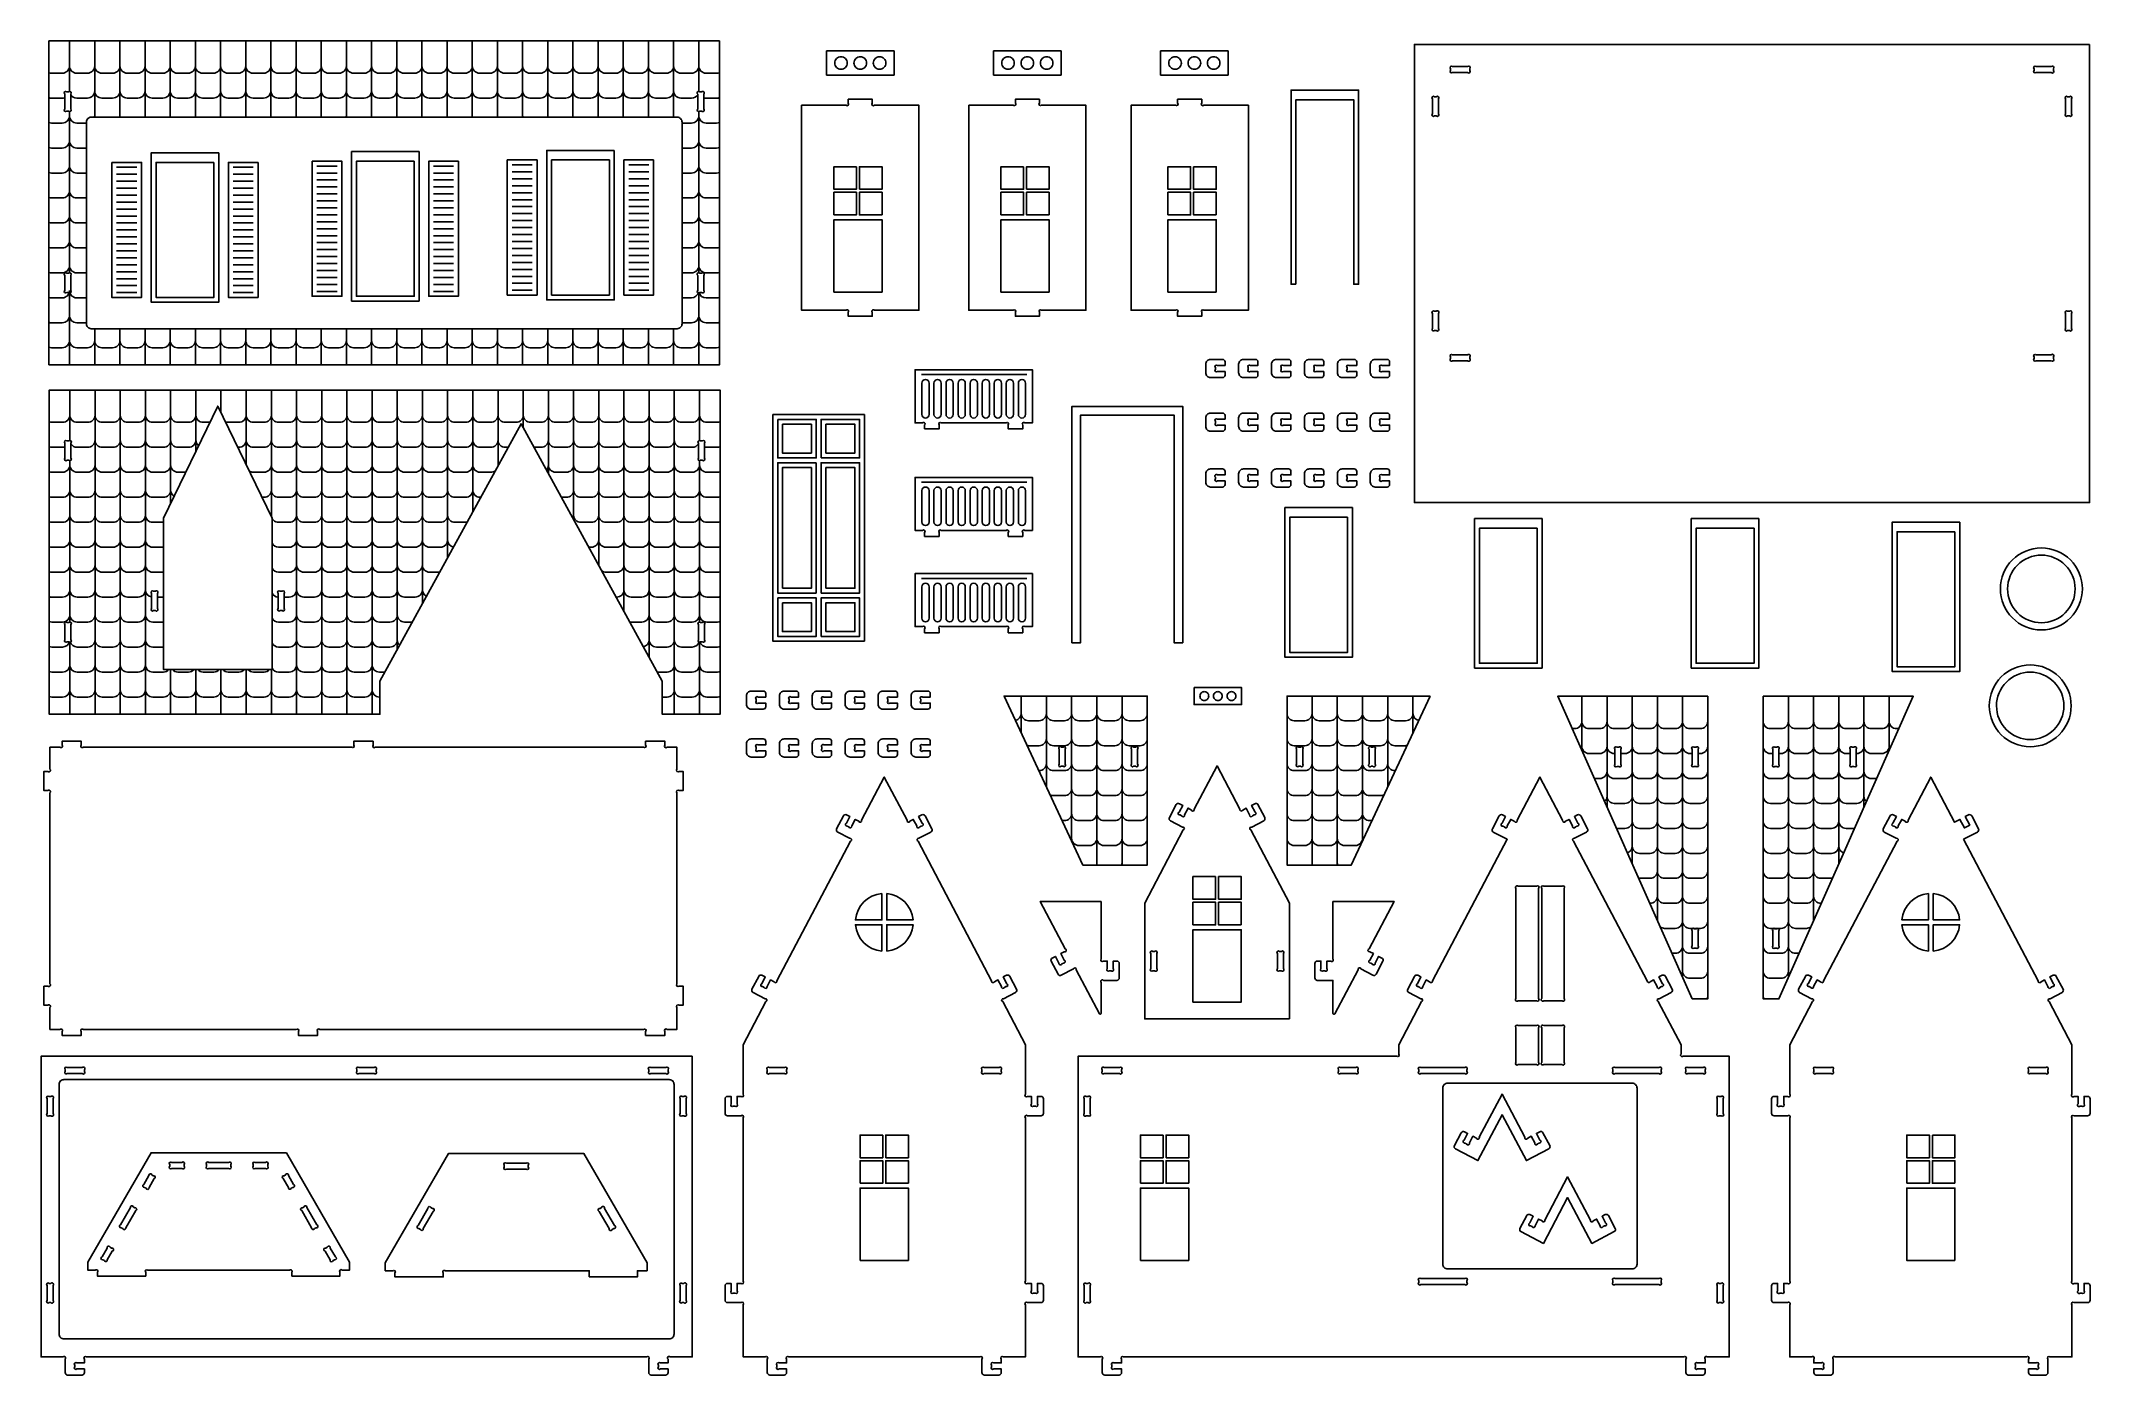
# Model space of a CAD drawing. Extents: x -74 to 95, y -57 to 54.
import ezdxf

# ---------------------------------------------------------------- set-up
doc = ezdxf.new("R2010")
doc.units = 0
doc.header["$MEASUREMENT"] = 0
doc.layers.add('LAYER1', color=18, linetype='CONTINUOUS')

msp = doc.modelspace()

# ---------------------------------------------------------------- linework, layer by layer
at = {"layer": 'LAYER1'}
for points in [[(-73.79, 26.79), (-73.79, 53.66), (-18.19, 53.66), (-18.19, 26.79)], [(-9.31, 52.83), (-3.71, 52.83), (-3.71, 50.83), (-9.31, 50.83)], [(4.55, 52.83), (10.15, 52.83), (10.15, 50.83), (4.55, 50.83)], [(24, 52.83), (18.4, 52.83), (18.4, 50.83), (24, 50.83)], [(95.44, 53.38), (95.44, 15.38), (39.44, 15.38), (39.44, 53.38)], [(29.62, 33.49), (29.62, 48.79), (34.42, 48.79), (34.42, 33.49), (34.82, 33.49), (34.82, 49.59), (29.22, 49.59), (29.22, 33.49)], [(-59.71, 44.39), (-65.31, 44.39), (-65.31, 31.99), (-59.71, 31.99)], [(-43.1, 44.49), (-48.7, 44.49), (-48.7, 32.09), (-43.1, 32.09)], [(-26.91, 44.59), (-32.51, 44.59), (-32.51, 32.19), (-26.91, 32.19)], [(-68.58, 43.59), (-66.11, 43.59), (-66.11, 32.39), (-68.58, 32.39)], [(-60.11, 43.59), (-64.91, 43.59), (-64.91, 32.39), (-60.11, 32.39)], [(-56.45, 43.59), (-58.91, 43.59), (-58.91, 32.39), (-56.45, 32.39)], [(-51.97, 43.69), (-49.5, 43.69), (-49.5, 32.49), (-51.97, 32.49)], [(-43.5, 43.69), (-48.3, 43.69), (-48.3, 32.49), (-43.5, 32.49)], [(-39.84, 43.69), (-42.3, 43.69), (-42.3, 32.49), (-39.84, 32.49)], [(-35.78, 43.79), (-33.31, 43.79), (-33.31, 32.59), (-35.78, 32.59)], [(-27.31, 43.79), (-32.11, 43.79), (-32.11, 32.59), (-27.31, 32.59)], [(-23.65, 43.79), (-26.11, 43.79), (-26.11, 32.59), (-23.65, 32.59)], [(-6.83, 43.23), (-8.7, 43.23), (-8.7, 41.36), (-6.83, 41.36)], [(-6.58, 41.36), (-6.58, 43.23), (-4.7, 43.23), (-4.7, 41.36)], [(7.03, 43.23), (5.15, 43.23), (5.15, 41.36), (7.03, 41.36)], [(7.28, 41.36), (7.28, 43.23), (9.15, 43.23), (9.15, 41.36)], [(20.88, 41.36), (20.88, 43.23), (19.01, 43.23), (19.01, 41.36)], [(21.13, 43.23), (23.01, 43.23), (23.01, 41.36), (21.13, 41.36)], [(-8.7, 39.23), (-8.7, 41.11), (-6.83, 41.11), (-6.83, 39.23)], [(-4.7, 39.23), (-6.58, 39.23), (-6.58, 41.11), (-4.7, 41.11)], [(5.15, 39.23), (5.15, 41.11), (7.03, 41.11), (7.03, 39.23)], [(9.15, 39.23), (7.28, 39.23), (7.28, 41.11), (9.15, 41.11)], [(19.01, 39.23), (20.88, 39.23), (20.88, 41.11), (19.01, 41.11)], [(23.01, 39.23), (23.01, 41.11), (21.13, 41.11), (21.13, 39.23)], [(-8.7, 32.83), (-4.7, 32.83), (-4.7, 38.83), (-8.7, 38.83)], [(5.15, 32.83), (9.15, 32.83), (9.15, 38.83), (5.15, 38.83)], [(23.01, 32.83), (19.01, 32.83), (19.01, 38.83), (23.01, 38.83)], [(-46.35, 0.56), (-46.35, -2.18), (-73.77, -2.18), (-73.77, 24.71), (-18.13, 24.71), (-18.13, -2.18), (-22.93, -2.18), (-22.93, 0.56), (-34.64, 21.92)], [(-55.29, 14.09), (-55.29, 1.53), (-64.29, 1.53), (-64.29, 14.09), (-59.79, 23.38)], [(-6.16, 3.88), (-13.76, 3.88), (-13.76, 22.68), (-6.16, 22.68)], [(-13.36, 22.28), (-13.36, 19.08), (-10.16, 19.08), (-10.16, 22.28)], [(-9.76, 19.08), (-9.76, 22.28), (-6.56, 22.28), (-6.56, 19.08)], [(20.24, 3.75), (20.24, 23.35), (11.04, 23.35), (11.04, 3.75), (11.76, 3.75), (11.76, 22.63), (19.52, 22.63), (19.52, 3.75)], [(-12.96, 21.88), (-12.96, 19.48), (-10.56, 19.48), (-10.56, 21.88)], [(-9.36, 19.48), (-9.36, 21.88), (-6.96, 21.88), (-6.96, 19.48)], [(-12.96, 8.28), (-12.96, 18.28), (-10.56, 18.28), (-10.56, 8.28)], [(-9.76, 7.88), (-6.56, 7.88), (-6.56, 18.68), (-9.76, 18.68)], [(-9.36, 8.28), (-6.96, 8.28), (-6.96, 18.28), (-9.36, 18.28)], [(34.31, 14.96), (28.71, 14.96), (28.71, 2.56), (34.31, 2.56)], [(33.91, 14.16), (29.11, 14.16), (29.11, 2.96), (33.91, 2.96)], [(50.04, 14.05), (44.44, 14.05), (44.44, 1.65), (50.04, 1.65)], [(68.01, 14.05), (62.41, 14.05), (62.41, 1.65), (68.01, 1.65)], [(84.67, 13.76), (79.07, 13.76), (79.07, 1.36), (84.67, 1.36)], [(49.64, 13.25), (44.84, 13.25), (44.84, 2.05), (49.64, 2.05)], [(67.61, 13.25), (62.81, 13.25), (62.81, 2.05), (67.61, 2.05)], [(84.27, 12.96), (79.47, 12.96), (79.47, 1.76), (84.27, 1.76)], [(-13.36, 7.48), (-10.16, 7.48), (-10.16, 4.28), (-13.36, 4.28)], [(-12.96, 7.08), (-10.56, 7.08), (-10.56, 4.68), (-12.96, 4.68)], [(-9.76, 4.28), (-6.56, 4.28), (-6.56, 7.48), (-9.76, 7.48)], [(-9.36, 4.68), (-6.96, 4.68), (-6.96, 7.08), (-9.36, 7.08)], [(21.18, 0.04), (25.12, 0.04), (25.12, -1.37), (21.18, -1.37)], [(11.96, -14.68), (16.49, -14.68), (17.29, -14.68), (17.29, -0.67), (5.42, -0.67)], [(40.74, -0.67), (34.21, -14.68), (29.68, -14.68), (28.88, -14.68), (28.88, -0.67)], [(62.47, -25.78), (51.33, -0.68), (63.77, -0.68), (63.77, -25.78)], [(75.81, -11.95), (80.82, -0.68), (68.37, -0.68), (68.37, -25.78), (69.67, -25.78), (75, -13.78)], [(22.96, -15.64), (21.08, -15.64), (21.08, -17.52), (22.96, -17.52)], [(23.21, -17.52), (23.21, -15.64), (25.08, -15.64), (25.08, -17.52)], [(21.08, -19.64), (21.08, -17.77), (22.96, -17.77), (22.96, -19.64)], [(25.08, -19.64), (23.21, -19.64), (23.21, -17.77), (25.08, -17.77)], [(21.08, -26.05), (25.08, -26.05), (25.08, -20.04), (21.08, -20.04)], [(-4.64, -37.07), (-6.52, -37.07), (-6.52, -38.95), (-4.64, -38.95)], [(-4.39, -38.95), (-4.39, -37.07), (-2.52, -37.07), (-2.52, -38.95)], [(18.6, -37.07), (16.73, -37.07), (16.73, -38.95), (18.6, -38.95)], [(18.85, -38.95), (18.85, -37.07), (20.73, -37.07), (20.73, -38.95)], [(82.15, -38.95), (82.15, -37.07), (80.27, -37.07), (80.27, -38.95)], [(82.4, -37.07), (84.27, -37.07), (84.27, -38.95), (82.4, -38.95)], [(-6.52, -41.07), (-6.52, -39.2), (-4.64, -39.2), (-4.64, -41.07)], [(-2.52, -41.07), (-4.39, -41.07), (-4.39, -39.2), (-2.52, -39.2)], [(16.73, -41.07), (16.73, -39.2), (18.6, -39.2), (18.6, -41.07)], [(20.73, -41.07), (18.85, -41.07), (18.85, -39.2), (20.73, -39.2)], [(80.27, -41.07), (82.15, -41.07), (82.15, -39.2), (80.27, -39.2)], [(84.27, -41.07), (84.27, -39.2), (82.4, -39.2), (82.4, -41.07)], [(-6.52, -47.47), (-2.52, -47.47), (-2.52, -41.47), (-6.52, -41.47)], [(16.73, -47.47), (20.73, -47.47), (20.73, -41.47), (16.73, -41.47)], [(84.27, -47.47), (80.27, -47.47), (80.27, -41.47), (84.27, -41.47)]]:
    msp.add_lwpolyline(points, close=True, dxfattribs=at)
for points in [[(-72.09, 53.66), (-72.09, 49.44)], [(-70, 47.34), (-70, 53.66)], [(-67.91, 53.66), (-67.91, 47.34)], [(-65.82, 47.34), (-65.82, 53.66)], [(-63.74, 53.66), (-63.74, 47.34)], [(-61.65, 47.34), (-61.65, 53.66)], [(-59.56, 53.66), (-59.56, 47.34)], [(-57.47, 47.34), (-57.47, 53.66)], [(-55.39, 53.66), (-55.39, 47.34)], [(-53.3, 47.34), (-53.3, 53.66)], [(-51.21, 53.66), (-51.21, 47.34)], [(-49.13, 47.34), (-49.13, 53.66)], [(-47.04, 53.66), (-47.04, 47.34)], [(-44.95, 47.34), (-44.95, 53.66)], [(-42.86, 53.66), (-42.86, 47.34)], [(-40.78, 47.34), (-40.78, 53.66)], [(-38.69, 53.66), (-38.69, 47.34)], [(-36.6, 47.34), (-36.6, 53.66)], [(-34.51, 53.66), (-34.51, 47.34)], [(-32.43, 47.34), (-32.43, 53.66)], [(-30.34, 53.66), (-30.34, 47.34)], [(-28.25, 47.34), (-28.25, 53.66)], [(-26.17, 53.66), (-26.17, 47.34)], [(-24.08, 47.34), (-24.08, 53.66)], [(-21.99, 53.66), (-21.99, 47.34)], [(-19.9, 49.44), (-19.9, 53.66)], [(-72.09, 47.84), (-72.09, 34.4)], [(-19.9, 34.4), (-19.9, 47.84)], [(-66.51, 43.19), (-68.18, 43.19)], [(-66.51, 42.61), (-68.18, 42.61)], [(-56.85, 43.19), (-58.51, 43.19)], [(-56.85, 42.61), (-58.51, 42.61)], [(-49.9, 43.29), (-51.57, 43.29)], [(-49.9, 42.71), (-51.57, 42.71)], [(-40.24, 43.29), (-41.9, 43.29)], [(-40.24, 42.71), (-41.9, 42.71)], [(-33.71, 43.39), (-35.38, 43.39)], [(-33.71, 42.81), (-35.38, 42.81)], [(-24.05, 43.39), (-25.71, 43.39)], [(-24.05, 42.81), (-25.71, 42.81)], [(-66.51, 42.03), (-68.18, 42.03)], [(-66.51, 41.46), (-68.18, 41.46)], [(-66.51, 40.88), (-68.18, 40.88)], [(-56.85, 42.03), (-58.51, 42.03)], [(-56.85, 41.46), (-58.51, 41.46)], [(-56.85, 40.88), (-58.51, 40.88)], [(-49.9, 42.14), (-51.57, 42.14)], [(-49.9, 41.56), (-51.57, 41.56)], [(-49.9, 40.98), (-51.57, 40.98)], [(-40.24, 42.14), (-41.9, 42.14)], [(-40.24, 41.56), (-41.9, 41.56)], [(-40.24, 40.98), (-41.9, 40.98)], [(-33.71, 42.23), (-35.38, 42.23)], [(-33.71, 41.65), (-35.38, 41.65)], [(-33.71, 41.08), (-35.38, 41.08)], [(-24.05, 42.23), (-25.71, 42.23)], [(-24.05, 41.65), (-25.71, 41.65)], [(-24.05, 41.08), (-25.71, 41.08)], [(-66.51, 40.3), (-68.18, 40.3)], [(-66.51, 39.72), (-68.18, 39.72)], [(-66.51, 39.14), (-68.18, 39.14)], [(-56.85, 40.3), (-58.51, 40.3)], [(-56.85, 39.72), (-58.51, 39.72)], [(-56.85, 39.14), (-58.51, 39.14)], [(-49.9, 40.4), (-51.57, 40.4)], [(-49.9, 39.83), (-51.57, 39.83)], [(-49.9, 39.25), (-51.57, 39.25)], [(-40.24, 40.4), (-41.9, 40.4)], [(-40.24, 39.83), (-41.9, 39.83)], [(-40.24, 39.25), (-41.9, 39.25)], [(-33.71, 40.5), (-35.38, 40.5)], [(-33.71, 39.92), (-35.38, 39.92)], [(-33.71, 39.34), (-35.38, 39.34)], [(-24.05, 40.5), (-25.71, 40.5)], [(-24.05, 39.92), (-25.71, 39.92)], [(-24.05, 39.34), (-25.71, 39.34)], [(-66.51, 38.57), (-68.18, 38.57)], [(-66.51, 37.99), (-68.18, 37.99)], [(-66.51, 37.41), (-68.18, 37.41)], [(-56.85, 38.57), (-58.51, 38.57)], [(-56.85, 37.99), (-58.51, 37.99)], [(-56.85, 37.41), (-58.51, 37.41)], [(-49.9, 38.67), (-51.57, 38.67)], [(-49.9, 38.09), (-51.57, 38.09)], [(-49.9, 37.51), (-51.57, 37.51)], [(-40.24, 38.67), (-41.9, 38.67)], [(-40.24, 38.09), (-41.9, 38.09)], [(-40.24, 37.51), (-41.9, 37.51)], [(-33.71, 38.77), (-35.38, 38.77)], [(-33.71, 38.19), (-35.38, 38.19)], [(-33.71, 37.61), (-35.38, 37.61)], [(-24.05, 38.77), (-25.71, 38.77)], [(-24.05, 38.19), (-25.71, 38.19)], [(-24.05, 37.61), (-25.71, 37.61)], [(-66.51, 36.83), (-68.18, 36.83)], [(-66.51, 36.26), (-68.18, 36.26)], [(-56.85, 36.83), (-58.51, 36.83)], [(-56.85, 36.26), (-58.51, 36.26)], [(-49.9, 36.94), (-51.57, 36.94)], [(-49.9, 36.36), (-51.57, 36.36)], [(-49.9, 35.78), (-51.57, 35.78)], [(-40.24, 36.94), (-41.9, 36.94)], [(-40.24, 36.36), (-41.9, 36.36)], [(-40.24, 35.78), (-41.9, 35.78)], [(-33.71, 37.03), (-35.38, 37.03)], [(-33.71, 36.45), (-35.38, 36.45)], [(-33.71, 35.88), (-35.38, 35.88)], [(-24.05, 37.03), (-25.71, 37.03)], [(-24.05, 36.45), (-25.71, 36.45)], [(-24.05, 35.88), (-25.71, 35.88)], [(-66.51, 35.68), (-68.18, 35.68)], [(-66.51, 35.1), (-68.18, 35.1)], [(-66.51, 34.52), (-68.18, 34.52)], [(-56.85, 35.68), (-58.51, 35.68)], [(-56.85, 35.1), (-58.51, 35.1)], [(-56.85, 34.52), (-58.51, 34.52)], [(-49.9, 35.2), (-51.57, 35.2)], [(-49.9, 34.63), (-51.57, 34.63)], [(-49.9, 34.05), (-51.57, 34.05)], [(-40.24, 35.2), (-41.9, 35.2)], [(-40.24, 34.63), (-41.9, 34.63)], [(-40.24, 34.05), (-41.9, 34.05)], [(-33.71, 35.3), (-35.38, 35.3)], [(-33.71, 34.72), (-35.38, 34.72)], [(-33.71, 34.14), (-35.38, 34.14)], [(-24.05, 35.3), (-25.71, 35.3)], [(-24.05, 34.72), (-25.71, 34.72)], [(-24.05, 34.14), (-25.71, 34.14)], [(-72.09, 32.96), (-72.09, 26.79)], [(-66.51, 33.94), (-68.18, 33.94)], [(-66.51, 33.37), (-68.18, 33.37)], [(-66.51, 32.79), (-68.18, 32.79)], [(-56.85, 33.94), (-58.51, 33.94)], [(-56.85, 33.37), (-58.51, 33.37)], [(-56.85, 32.79), (-58.51, 32.79)], [(-49.9, 33.47), (-51.57, 33.47)], [(-49.9, 32.89), (-51.57, 32.89)], [(-40.24, 33.47), (-41.9, 33.47)], [(-40.24, 32.89), (-41.9, 32.89)], [(-33.71, 33.57), (-35.38, 33.57)], [(-33.71, 32.99), (-35.38, 32.99)], [(-24.05, 33.57), (-25.71, 33.57)], [(-24.05, 32.99), (-25.71, 32.99)], [(-19.9, 26.79), (-19.9, 32.8)], [(-70, 26.79), (-70, 29.8)], [(-67.91, 29.8), (-67.91, 26.79)], [(-65.82, 26.79), (-65.82, 29.8)], [(-63.74, 29.8), (-63.74, 26.79)], [(-61.65, 26.79), (-61.65, 29.8)], [(-59.56, 29.8), (-59.56, 26.79)], [(-57.47, 26.79), (-57.47, 29.8)], [(-55.39, 29.8), (-55.39, 26.79)], [(-53.3, 26.79), (-53.3, 29.8)], [(-51.21, 29.8), (-51.21, 26.79)], [(-49.13, 26.79), (-49.13, 29.8)], [(-47.04, 29.8), (-47.04, 26.79)], [(-44.95, 26.79), (-44.95, 29.8)], [(-42.86, 29.8), (-42.86, 26.79)], [(-40.78, 26.79), (-40.78, 29.8)], [(-38.69, 29.8), (-38.69, 26.79)], [(-36.6, 26.79), (-36.6, 29.8)], [(-34.51, 29.8), (-34.51, 26.79)], [(-32.43, 26.79), (-32.43, 29.8)], [(-30.34, 29.8), (-30.34, 26.79)], [(-28.25, 26.79), (-28.25, 29.8)], [(-26.17, 29.8), (-26.17, 26.79)], [(-24.08, 26.79), (-24.08, 29.8)], [(-21.99, 29.8), (-21.99, 26.79)], [(-1.42, 25.99), (7.29, 25.99)], [(-59.53, 24.71), (-59.53, 22.83)], [(-59.53, 24.71), (-59.53, 22.83)], [(-34.46, 22.64), (-34.46, 21.59)], [(-34.46, 22.64), (-34.46, 21.59)], [(-72.06, 20.57), (-72.06, 20.49)], [(-72.06, 20.57), (-72.06, 20.49)], [(-61.61, 19.62), (-61.61, 20.57)], [(-61.61, 19.62), (-61.61, 20.57)], [(-61.61, 19.62), (-61.61, 20.57)], [(-57.44, 18.53), (-57.44, 20.57)], [(-57.44, 18.53), (-57.44, 20.57)], [(-19.84, 20.49), (-19.84, 20.57)], [(-19.84, 20.49), (-19.84, 20.57)], [(-36.55, 18.44), (-36.55, 18.5)], [(-36.55, 18.44), (-36.55, 18.5)], [(-32.37, 17.78), (-32.37, 18.5)], [(-32.37, 17.78), (-32.37, 18.5)], [(-10.16, 7.88), (-13.36, 7.88), (-13.36, 18.68), (-10.16, 18.68)], [(-10.16, 7.88), (-10.16, 18.68)], [(-1.42, 17.07), (7.29, 17.07)], [(-63.7, 16.42), (-63.7, 15.31)], [(-38.64, 16.42), (-38.64, 14.63)], [(-38.64, 16.42), (-38.64, 14.63)], [(-55.35, 14.35), (-55.35, 14.22)], [(-55.35, 14.35), (-55.35, 14.22)], [(-40.73, 13.88), (-40.73, 14.35)], [(-40.73, 13.88), (-40.73, 14.35)], [(-40.73, 10.82), (-40.73, 14.35)], [(-30.28, 14.35), (-30.28, 13.97)], [(-30.28, 14.35), (-30.28, 13.97)], [(-40.73, 10.82), (-40.73, 11.98)], [(-28.2, 10.16), (-28.2, 10.21)], [(-28.2, 10.16), (-28.2, 10.21)], [(-1.42, 9.09), (7.29, 9.09)], [(-42.82, 8.14), (-42.82, 7.01)], [(-42.82, 8.14), (-42.82, 7.01)], [(-26.11, 8.14), (-26.11, 6.35)], [(-26.11, 8.14), (-26.11, 6.35)], [(-72.06, 6.07), (-72.06, 5.44)], [(-72.06, 6.07), (-72.06, 5.44)], [(-19.84, 5.44), (-19.84, 6.07)], [(-19.84, 5.44), (-19.84, 6.07)], [(-44.91, 3.2), (-44.91, 4)], [(-44.91, 3.2), (-44.91, 4)], [(-24.02, 2.54), (-24.02, 4)], [(-24.02, 2.54), (-24.02, 4)], [(-72.06, -0.15), (-72.06, -2.18)], [(-72.06, -0.15), (-72.06, -2.18)], [(-69.97, -2.18), (-69.97, -0.15)], [(-69.97, -2.18), (-69.97, -0.15)], [(-67.88, -0.15), (-67.88, -2.18)], [(-67.88, -0.15), (-67.88, -2.18)], [(-65.79, -2.18), (-65.79, -0.15)], [(-65.79, -2.18), (-65.79, -0.15)], [(-63.7, -0.15), (-63.7, -2.18)], [(-63.7, -0.15), (-63.7, -2.18)], [(-61.61, -2.18), (-61.61, -0.15)], [(-61.61, -2.18), (-61.61, -0.15)], [(-59.53, -2.18), (-59.53, -0.15)], [(-57.44, -2.18), (-57.44, -0.15)], [(-57.44, -2.18), (-57.44, -0.15)], [(-57.44, -2.18), (-57.44, -0.15)], [(-57.44, -2.18), (-57.44, -0.15)], [(-55.35, -0.15), (-55.35, -2.18)], [(-55.35, -0.15), (-55.35, -2.18)], [(-53.26, -2.18), (-53.26, -0.15)], [(-53.26, -2.18), (-53.26, -0.15)], [(-51.17, -0.15), (-51.17, -2.18)], [(-51.17, -0.15), (-51.17, -2.18)], [(-49.08, -2.18), (-49.08, -0.15)], [(-49.08, -2.18), (-49.08, -0.15)], [(-46.99, -0.15), (-46.99, -2.18)], [(-46.99, -0.15), (-46.99, -2.18)], [(-21.93, -0.15), (-21.93, -2.18)], [(-21.93, -0.15), (-21.93, -2.18)], [(-19.84, -2.18), (-19.84, -0.15)], [(-19.84, -2.18), (-19.84, -0.15)], [(6.84, -3.72), (6.84, -2.11)], [(39.32, -3.72), (39.32, -2.11)], [(15.99, -5.07), (15.99, -6.32)], [(16.31, -4.89), (16.16, -4.89)], [(16.49, -5.07), (16.49, -6.32)], [(29.68, -6.32), (29.68, -5.07)], [(30, -4.89), (29.85, -4.89)], [(30.18, -6.32), (30.18, -5.07)], [(53.33, -5.19), (53.33, -4.83)], [(53.33, -5.19), (53.33, -4.83)], [(78.82, -5.19), (78.82, -4.83)], [(78.82, -5.19), (78.82, -4.83)], [(8.93, -6.25), (8.93, -8.2)], [(8.93, -6.25), (8.93, -8.2)], [(16.31, -6.49), (16.16, -6.49)], [(29.85, -6.49), (30, -6.49)], [(37.23, -6.25), (37.23, -8.2)], [(37.23, -6.25), (37.23, -8.2)], [(55.42, -8.97), (55.42, -9.89)], [(55.42, -8.97), (55.42, -9.89)], [(76.73, -8.97), (76.73, -9.89)], [(76.73, -8.97), (76.73, -9.89)], [(11.02, -12.68), (11.02, -12.46)], [(11.02, -12.68), (11.02, -12.46)], [(35.14, -12.68), (35.14, -12.46)], [(35.14, -12.68), (35.14, -12.46)], [(57.51, -14.6), (57.51, -13.11)], [(57.51, -14.6), (57.51, -13.11)], [(74.64, -14.6), (74.64, -13.11)], [(74.64, -14.6), (74.64, -13.11)], [(59.6, -17.25), (59.6, -19.3)], [(59.6, -17.25), (59.6, -19.3)], [(72.55, -17.25), (72.55, -19.3)], [(72.55, -17.25), (72.55, -19.3)], [(61.68, -24.01), (61.68, -23.47)], [(61.68, -24.01), (61.68, -23.47)], [(70.46, -24.01), (70.46, -23.47)], [(70.46, -24.01), (70.46, -23.47)], [(63.77, -25.54), (63.77, -25.78)], [(68.37, -25.54), (68.37, -25.78)]]:
    msp.add_lwpolyline(points, dxfattribs=at)
for points in [[(-72.09, 51.59, -0.414214), (-72.69, 50.99), (-73.57, 50.99, -0.094829), (-73.79, 51.03)], [(-72.09, 51.59, 0.414214), (-71.49, 50.99), (-70.6, 50.99, 0.414214), (-70, 51.59)], [(-67.91, 51.59, -0.414214), (-68.51, 50.99), (-69.4, 50.99, -0.414214), (-70, 51.59)], [(-67.91, 51.59, 0.414214), (-67.31, 50.99), (-66.42, 50.99, 0.414214), (-65.82, 51.59)], [(-63.74, 51.59, -0.414214), (-64.34, 50.99), (-65.22, 50.99, -0.414214), (-65.82, 51.59)], [(-63.74, 51.59, 0.414214), (-63.14, 50.99), (-62.25, 50.99, 0.414214), (-61.65, 51.59)], [(-59.56, 51.59, -0.414214), (-60.16, 50.99), (-61.05, 50.99, -0.414214), (-61.65, 51.59)], [(-59.56, 51.59, 0.414214), (-58.96, 50.99), (-58.07, 50.99, 0.414214), (-57.47, 51.59)], [(-55.39, 51.59, -0.414214), (-55.99, 50.99), (-56.87, 50.99, -0.414214), (-57.47, 51.59)], [(-55.39, 51.59, 0.414214), (-54.79, 50.99), (-53.9, 50.99, 0.414214), (-53.3, 51.59)], [(-51.21, 51.59, -0.414214), (-51.81, 50.99), (-52.7, 50.99, -0.414214), (-53.3, 51.59)], [(-51.21, 51.59, 0.414214), (-50.61, 50.99), (-49.73, 50.99, 0.414214), (-49.13, 51.59)], [(-47.04, 51.59, -0.414214), (-47.64, 50.99), (-48.53, 50.99, -0.414214), (-49.13, 51.59)], [(-47.04, 51.59, 0.414214), (-46.44, 50.99), (-45.55, 50.99, 0.414214), (-44.95, 51.59)], [(-42.86, 51.59, -0.414214), (-43.46, 50.99), (-44.35, 50.99, -0.414214), (-44.95, 51.59)], [(-42.86, 51.59, 0.414214), (-42.26, 50.99), (-41.38, 50.99, 0.414214), (-40.78, 51.59)], [(-38.69, 51.59, -0.414214), (-39.29, 50.99), (-40.18, 50.99, -0.414214), (-40.78, 51.59)], [(-38.69, 51.59, 0.414214), (-38.09, 50.99), (-37.2, 50.99, 0.414214), (-36.6, 51.59)], [(-34.51, 51.59, -0.414214), (-35.11, 50.99), (-36, 50.99, -0.414214), (-36.6, 51.59)], [(-34.51, 51.59, 0.414214), (-33.91, 50.99), (-33.03, 50.99, 0.414214), (-32.43, 51.59)], [(-30.34, 51.59, -0.414214), (-30.94, 50.99), (-31.83, 50.99, -0.414214), (-32.43, 51.59)], [(-30.34, 51.59, 0.414214), (-29.74, 50.99), (-28.85, 50.99, 0.414214), (-28.25, 51.59)], [(-26.17, 51.59, -0.414214), (-26.77, 50.99), (-27.65, 50.99, -0.414214), (-28.25, 51.59)], [(-26.17, 51.59, 0.414214), (-25.57, 50.99), (-24.68, 50.99, 0.414214), (-24.08, 51.59)], [(-21.99, 51.59, -0.414214), (-22.59, 50.99), (-23.48, 50.99, -0.414214), (-24.08, 51.59)], [(-21.99, 51.59, 0.414214), (-21.39, 50.99), (-20.5, 50.99, 0.414214), (-19.9, 51.59)], [(-18.19, 51.03, -0.094829), (-18.42, 50.99), (-19.3, 50.99, -0.414214), (-19.9, 51.59)], [(-72.09, 49.52, -0.033199), (-72.09, 49.44)], [(-72.09, 49.52, 0.033199), (-72.08, 49.44)], [(-71.99, 49.2, 0.258622), (-71.49, 48.92), (-70.6, 48.92, 0.414214), (-70, 49.52)], [(-67.91, 49.52, -0.414214), (-68.51, 48.92), (-69.4, 48.92, -0.414214), (-70, 49.52)], [(-67.91, 49.52, 0.414214), (-67.31, 48.92), (-66.42, 48.92, 0.414214), (-65.82, 49.52)], [(-63.74, 49.52, -0.414214), (-64.34, 48.92), (-65.22, 48.92, -0.414214), (-65.82, 49.52)], [(-63.74, 49.52, 0.414214), (-63.14, 48.92), (-62.25, 48.92, 0.414214), (-61.65, 49.52)], [(-59.56, 49.52, -0.414214), (-60.16, 48.92), (-61.05, 48.92, -0.414214), (-61.65, 49.52)], [(-59.56, 49.52, 0.414214), (-58.96, 48.92), (-58.07, 48.92, 0.414214), (-57.47, 49.52)], [(-55.39, 49.52, -0.414214), (-55.99, 48.92), (-56.87, 48.92, -0.414214), (-57.47, 49.52)], [(-55.39, 49.52, 0.414214), (-54.79, 48.92), (-53.9, 48.92, 0.414214), (-53.3, 49.52)], [(-51.21, 49.52, -0.414214), (-51.81, 48.92), (-52.7, 48.92, -0.414214), (-53.3, 49.52)], [(-51.21, 49.52, 0.414214), (-50.61, 48.92), (-49.73, 48.92, 0.414214), (-49.13, 49.52)], [(-47.04, 49.52, -0.414214), (-47.64, 48.92), (-48.53, 48.92, -0.414214), (-49.13, 49.52)], [(-47.04, 49.52, 0.414214), (-46.44, 48.92), (-45.55, 48.92, 0.414214), (-44.95, 49.52)], [(-42.86, 49.52, -0.414214), (-43.46, 48.92), (-44.35, 48.92, -0.414214), (-44.95, 49.52)], [(-42.86, 49.52, 0.414214), (-42.26, 48.92), (-41.38, 48.92, 0.414214), (-40.78, 49.52)], [(-38.69, 49.52, -0.414214), (-39.29, 48.92), (-40.18, 48.92, -0.414214), (-40.78, 49.52)], [(-38.69, 49.52, 0.414214), (-38.09, 48.92), (-37.2, 48.92, 0.414214), (-36.6, 49.52)], [(-34.51, 49.52, -0.414214), (-35.11, 48.92), (-36, 48.92, -0.414214), (-36.6, 49.52)], [(-34.51, 49.52, 0.414214), (-33.91, 48.92), (-33.03, 48.92, 0.414214), (-32.43, 49.52)], [(-30.34, 49.52, -0.414214), (-30.94, 48.92), (-31.83, 48.92, -0.414214), (-32.43, 49.52)], [(-30.34, 49.52, 0.414214), (-29.74, 48.92), (-28.85, 48.92, 0.414214), (-28.25, 49.52)], [(-26.17, 49.52, -0.414214), (-26.77, 48.92), (-27.65, 48.92, -0.414214), (-28.25, 49.52)], [(-26.17, 49.52, 0.414214), (-25.57, 48.92), (-24.68, 48.92, 0.414214), (-24.08, 49.52)], [(-21.99, 49.52, -0.414214), (-22.59, 48.92), (-23.48, 48.92, -0.414214), (-24.08, 49.52)], [(-21.99, 49.52, 0.414214), (-21.39, 48.92), (-20.5, 48.92, 0.258622), (-19.99, 49.2)], [(-19.91, 49.44, 0.033199), (-19.9, 49.52)], [(-19.9, 49.44, -0.033199), (-19.9, 49.52)], [(-72.49, 48.95, -0.081244), (-72.69, 48.92), (-73.57, 48.92, -0.094829), (-73.79, 48.96)], [(-18.19, 48.96, -0.094829), (-18.42, 48.92), (-19.3, 48.92, -0.081244), (-19.49, 48.95)], [(-72.09, 47.45, -0.414214), (-72.69, 46.85), (-73.57, 46.85, -0.094829), (-73.79, 46.89)], [(-72.09, 47.45, 0.414214), (-71.49, 46.85), (-70.69, 46.85)], [(-70.01, 47.34, 0.045878), (-70, 47.45)], [(-69.99, 47.34, -0.045878), (-70, 47.45)], [(-67.91, 47.45, -0.045878), (-67.92, 47.34)], [(-67.91, 47.45, 0.045878), (-67.9, 47.34)], [(-65.83, 47.34, 0.045878), (-65.82, 47.45)], [(-65.81, 47.34, -0.045878), (-65.82, 47.45)], [(-63.74, 47.45, -0.045878), (-63.75, 47.34)], [(-63.74, 47.45, 0.045878), (-63.73, 47.34)], [(-61.66, 47.34, 0.045878), (-61.65, 47.45)], [(-61.64, 47.34, -0.045878), (-61.65, 47.45)], [(-59.56, 47.45, -0.045878), (-59.57, 47.34)], [(-59.56, 47.45, 0.045878), (-59.55, 47.34)], [(-57.48, 47.34, 0.045878), (-57.47, 47.45)], [(-57.46, 47.34, -0.045878), (-57.47, 47.45)], [(-55.39, 47.45, -0.045878), (-55.4, 47.34)], [(-55.39, 47.45, 0.045878), (-55.38, 47.34)], [(-53.31, 47.34, 0.045878), (-53.3, 47.45)], [(-53.29, 47.34, -0.045878), (-53.3, 47.45)], [(-51.21, 47.45, -0.045878), (-51.22, 47.34)], [(-51.21, 47.45, 0.045878), (-51.2, 47.34)], [(-49.14, 47.34, 0.045878), (-49.13, 47.45)], [(-49.12, 47.34, -0.045878), (-49.13, 47.45)], [(-47.04, 47.45, -0.045878), (-47.05, 47.34)], [(-47.04, 47.45, 0.045878), (-47.03, 47.34)], [(-44.96, 47.34, 0.045878), (-44.95, 47.45)], [(-44.94, 47.34, -0.045878), (-44.95, 47.45)], [(-42.86, 47.45, -0.045878), (-42.87, 47.34)], [(-42.86, 47.45, 0.045878), (-42.85, 47.34)], [(-40.79, 47.34, 0.045878), (-40.78, 47.45)], [(-40.77, 47.34, -0.045878), (-40.78, 47.45)], [(-38.69, 47.45, -0.045878), (-38.7, 47.34)], [(-38.69, 47.45, 0.045878), (-38.68, 47.34)], [(-36.61, 47.34, 0.045878), (-36.6, 47.45)], [(-36.59, 47.34, -0.045878), (-36.6, 47.45)], [(-34.51, 47.45, -0.045878), (-34.52, 47.34)], [(-34.51, 47.45, 0.045878), (-34.5, 47.34)], [(-32.44, 47.34, 0.045878), (-32.43, 47.45)], [(-32.42, 47.34, -0.045878), (-32.43, 47.45)], [(-30.34, 47.45, -0.045878), (-30.35, 47.34)], [(-30.34, 47.45, 0.045878), (-30.33, 47.34)], [(-28.26, 47.34, 0.045878), (-28.25, 47.45)], [(-28.24, 47.34, -0.045878), (-28.25, 47.45)], [(-26.17, 47.45, -0.045878), (-26.18, 47.34)], [(-26.17, 47.45, 0.045878), (-26.16, 47.34)], [(-24.09, 47.34, 0.045878), (-24.08, 47.45)], [(-24.07, 47.34, -0.045878), (-24.08, 47.45)], [(-21.99, 47.45, -0.045878), (-22, 47.34)], [(-21.99, 47.45, 0.045878), (-21.98, 47.34)], [(-21.29, 46.85), (-20.5, 46.85, 0.414214), (-19.9, 47.45)], [(-18.19, 46.89, -0.094829), (-18.42, 46.85), (-19.3, 46.85, -0.414214), (-19.9, 47.45)], [(-72.09, 45.38, -0.414214), (-72.69, 44.78), (-73.57, 44.78, -0.094829), (-73.79, 44.82)], [(-72.09, 45.38, 0.414214), (-71.49, 44.78), (-70.69, 44.78)], [(-21.29, 44.78), (-20.5, 44.78, 0.414214), (-19.9, 45.38)], [(-18.19, 44.82, -0.094829), (-18.42, 44.78), (-19.3, 44.78, -0.414214), (-19.9, 45.38)], [(-72.09, 43.31, -0.414214), (-72.69, 42.71), (-73.57, 42.71, -0.094829), (-73.79, 42.75)], [(-72.09, 43.31, 0.414214), (-71.49, 42.71), (-70.69, 42.71)], [(-21.29, 42.71), (-20.5, 42.71, 0.414214), (-19.9, 43.31)], [(-18.19, 42.75, -0.094829), (-18.42, 42.71), (-19.3, 42.71, -0.414214), (-19.9, 43.31)], [(-72.09, 41.24, -0.414214), (-72.69, 40.64), (-73.57, 40.64, -0.094829), (-73.79, 40.68)], [(-72.09, 41.24, 0.414214), (-71.49, 40.64), (-70.69, 40.64)], [(-21.29, 40.64), (-20.5, 40.64, 0.414214), (-19.9, 41.24)], [(-18.19, 40.68, -0.094829), (-18.42, 40.64), (-19.3, 40.64, -0.414214), (-19.9, 41.24)], [(-72.09, 39.17, -0.414214), (-72.69, 38.57), (-73.57, 38.57, -0.094829), (-73.79, 38.61)], [(-72.09, 39.17, 0.414214), (-71.49, 38.57), (-70.69, 38.57)], [(-21.29, 38.57), (-20.5, 38.57, 0.414214), (-19.9, 39.17)], [(-18.19, 38.61, -0.094829), (-18.42, 38.57), (-19.3, 38.57, -0.414214), (-19.9, 39.17)], [(-72.09, 37.1, -0.414214), (-72.69, 36.5), (-73.57, 36.5, -0.094829), (-73.79, 36.54)], [(-72.09, 37.1, 0.414214), (-71.49, 36.5), (-70.69, 36.5)], [(-21.29, 36.5), (-20.5, 36.5, 0.414214), (-19.9, 37.1)], [(-18.19, 36.54, -0.094829), (-18.42, 36.5), (-19.3, 36.5, -0.414214), (-19.9, 37.1)], [(-72.09, 35.03, -0.414214), (-72.69, 34.43), (-73.57, 34.43, -0.094829), (-73.79, 34.47)], [(-72.09, 35.03, 0.414214), (-71.49, 34.43), (-70.69, 34.43)], [(-21.29, 34.43), (-20.5, 34.43, 0.414214), (-19.9, 35.03)], [(-18.19, 34.47, -0.094829), (-18.42, 34.43), (-19.3, 34.43, -0.414214), (-19.9, 35.03)], [(-72.09, 32.96, -0.414214), (-72.69, 32.36), (-73.57, 32.36, -0.094829), (-73.79, 32.4)], [(-72.09, 32.96, 0.414214), (-71.49, 32.36), (-70.69, 32.36)], [(-21.29, 32.36), (-20.5, 32.36, 0.336889), (-19.93, 32.8)], [(-18.19, 32.4, -0.094829), (-18.42, 32.36), (-19.3, 32.36, -0.336889), (-19.88, 32.8)], [(-72.09, 30.89, -0.414214), (-72.69, 30.29), (-73.57, 30.29, -0.094829), (-73.79, 30.33)], [(-72.09, 30.89, 0.414214), (-71.49, 30.29), (-70.69, 30.29)], [(-21.29, 30.29), (-20.5, 30.29, 0.414214), (-19.9, 30.89)], [(-18.19, 30.33, -0.094829), (-18.42, 30.29), (-19.3, 30.29, -0.414214), (-19.9, 30.89)], [(-72.09, 28.82, -0.414214), (-72.69, 28.22), (-73.57, 28.22, -0.094829), (-73.79, 28.26)], [(-72.09, 28.82, 0.414214), (-71.49, 28.22), (-70.6, 28.22, 0.414214), (-70, 28.82)], [(-67.91, 28.82, -0.414214), (-68.51, 28.22), (-69.4, 28.22, -0.414214), (-70, 28.82)], [(-67.91, 28.82, 0.414214), (-67.31, 28.22), (-66.42, 28.22, 0.414214), (-65.82, 28.82)], [(-63.74, 28.82, -0.414214), (-64.34, 28.22), (-65.22, 28.22, -0.414214), (-65.82, 28.82)], [(-63.74, 28.82, 0.414214), (-63.14, 28.22), (-62.25, 28.22, 0.414214), (-61.65, 28.82)], [(-59.56, 28.82, -0.414214), (-60.16, 28.22), (-61.05, 28.22, -0.414214), (-61.65, 28.82)], [(-59.56, 28.82, 0.414214), (-58.96, 28.22), (-58.07, 28.22, 0.414214), (-57.47, 28.82)], [(-55.39, 28.82, -0.414214), (-55.99, 28.22), (-56.87, 28.22, -0.414214), (-57.47, 28.82)], [(-55.39, 28.82, 0.414214), (-54.79, 28.22), (-53.9, 28.22, 0.414214), (-53.3, 28.82)], [(-51.21, 28.82, -0.414214), (-51.81, 28.22), (-52.7, 28.22, -0.414214), (-53.3, 28.82)], [(-51.21, 28.82, 0.414214), (-50.61, 28.22), (-49.73, 28.22, 0.414214), (-49.13, 28.82)], [(-47.04, 28.82, -0.414214), (-47.64, 28.22), (-48.53, 28.22, -0.414214), (-49.13, 28.82)], [(-47.04, 28.82, 0.414214), (-46.44, 28.22), (-45.55, 28.22, 0.414214), (-44.95, 28.82)], [(-42.86, 28.82, -0.414214), (-43.46, 28.22), (-44.35, 28.22, -0.414214), (-44.95, 28.82)], [(-42.86, 28.82, 0.414214), (-42.26, 28.22), (-41.38, 28.22, 0.414214), (-40.78, 28.82)], [(-38.69, 28.82, -0.414214), (-39.29, 28.22), (-40.18, 28.22, -0.414214), (-40.78, 28.82)], [(-38.69, 28.82, 0.414214), (-38.09, 28.22), (-37.2, 28.22, 0.414214), (-36.6, 28.82)], [(-34.51, 28.82, -0.414214), (-35.11, 28.22), (-36, 28.22, -0.414214), (-36.6, 28.82)], [(-34.51, 28.82, 0.414214), (-33.91, 28.22), (-33.03, 28.22, 0.414214), (-32.43, 28.82)], [(-30.34, 28.82, -0.414214), (-30.94, 28.22), (-31.83, 28.22, -0.414214), (-32.43, 28.82)], [(-30.34, 28.82, 0.414214), (-29.74, 28.22), (-28.85, 28.22, 0.414214), (-28.25, 28.82)], [(-26.17, 28.82, -0.414214), (-26.77, 28.22), (-27.65, 28.22, -0.414214), (-28.25, 28.82)], [(-26.17, 28.82, 0.414214), (-25.57, 28.22), (-24.68, 28.22, 0.414214), (-24.08, 28.82)], [(-21.99, 28.82, -0.414214), (-22.59, 28.22), (-23.48, 28.22, -0.414214), (-24.08, 28.82)], [(-21.99, 28.82, 0.414214), (-21.39, 28.22), (-20.5, 28.22, 0.414214), (-19.9, 28.82)], [(-18.19, 28.26, -0.094829), (-18.42, 28.22), (-19.3, 28.22, -0.414214), (-19.9, 28.82)], [(-72.06, 24.71), (-72.06, 22.64, -0.414214), (-72.66, 22.04), (-73.55, 22.04, -0.094829), (-73.77, 22.08)], [(-72.06, 24.71), (-72.06, 22.64, 0.414214), (-71.46, 22.04), (-70.57, 22.04, 0.414214), (-69.97, 22.64), (-69.97, 24.71)], [(-67.88, 24.71), (-67.88, 22.64, -0.414214), (-68.48, 22.04), (-69.37, 22.04, -0.414214), (-69.97, 22.64), (-69.97, 24.71)], [(-67.88, 24.71), (-67.88, 22.64, 0.414214), (-67.28, 22.04), (-66.39, 22.04, 0.414214), (-65.79, 22.64), (-65.79, 24.71)], [(-63.7, 24.71), (-63.7, 22.64, -0.414214), (-64.3, 22.04), (-65.19, 22.04, -0.414214), (-65.79, 22.64), (-65.79, 24.71)], [(-63.7, 24.71), (-63.7, 22.64, 0.414214), (-63.1, 22.04), (-62.21, 22.04, 0.414214), (-61.61, 22.64), (-61.61, 24.71)], [(-60.44, 22.04), (-61.01, 22.04, -0.414214), (-61.61, 22.64), (-61.61, 24.71)], [(-59.16, 22.09, 0.102165), (-58.93, 22.04), (-58.04, 22.04, 0.414214), (-57.44, 22.64), (-57.44, 24.71)], [(-55.35, 24.71), (-55.35, 22.64, -0.414214), (-55.95, 22.04), (-56.84, 22.04, -0.414214), (-57.44, 22.64), (-57.44, 24.71)], [(-55.35, 24.71), (-55.35, 22.64, 0.414214), (-54.75, 22.04), (-53.86, 22.04, 0.414214), (-53.26, 22.64), (-53.26, 24.71)], [(-51.17, 24.71), (-51.17, 22.64, -0.414214), (-51.77, 22.04), (-52.66, 22.04, -0.414214), (-53.26, 22.64), (-53.26, 24.71)], [(-51.17, 24.71), (-51.17, 22.64, 0.414214), (-50.57, 22.04), (-49.68, 22.04, 0.414214), (-49.08, 22.64), (-49.08, 24.71)], [(-46.99, 24.71), (-46.99, 22.64, -0.414214), (-47.59, 22.04), (-48.48, 22.04, -0.414214), (-49.08, 22.64), (-49.08, 24.71)], [(-46.99, 24.71), (-46.99, 22.64, 0.414214), (-46.39, 22.04), (-45.51, 22.04, 0.414214), (-44.91, 22.64), (-44.91, 24.71)], [(-42.82, 24.71), (-42.82, 22.64, -0.414214), (-43.42, 22.04), (-44.31, 22.04, -0.414214), (-44.91, 22.64), (-44.91, 24.71)], [(-42.82, 24.71), (-42.82, 22.64, 0.414214), (-42.22, 22.04), (-41.33, 22.04, 0.414214), (-40.73, 22.64), (-40.73, 24.71)], [(-38.64, 24.71), (-38.64, 22.64, -0.414214), (-39.24, 22.04), (-40.13, 22.04, -0.414214), (-40.73, 22.64), (-40.73, 24.71)], [(-38.64, 24.71), (-38.64, 22.64, 0.414214), (-38.04, 22.04), (-37.15, 22.04, 0.414214), (-36.55, 22.64), (-36.55, 24.71)], [(-34.46, 24.71), (-34.46, 22.64, -0.414214), (-35.06, 22.04), (-35.95, 22.04, -0.414214), (-36.55, 22.64), (-36.55, 24.71)], [(-34.46, 24.71), (-34.46, 22.64, 0.414214), (-33.86, 22.04), (-32.97, 22.04, 0.414214), (-32.37, 22.64), (-32.37, 24.71)], [(-30.28, 24.71), (-30.28, 22.64, -0.414214), (-30.89, 22.04), (-31.77, 22.04, -0.414214), (-32.37, 22.64), (-32.37, 24.71)], [(-30.28, 24.71), (-30.28, 22.64, 0.414214), (-29.68, 22.04), (-28.8, 22.04, 0.414214), (-28.2, 22.64), (-28.2, 24.71)], [(-26.11, 24.71), (-26.11, 22.64, -0.414214), (-26.71, 22.04), (-27.6, 22.04, -0.414214), (-28.2, 22.64), (-28.2, 24.71)], [(-26.11, 24.71), (-26.11, 22.64, 0.414214), (-25.51, 22.04), (-24.62, 22.04, 0.414214), (-24.02, 22.64), (-24.02, 24.71)], [(-21.93, 24.71), (-21.93, 22.64, -0.414214), (-22.53, 22.04), (-23.42, 22.04, -0.414214), (-24.02, 22.64), (-24.02, 24.71)], [(-21.93, 24.71), (-21.93, 22.64, 0.414214), (-21.33, 22.04), (-20.44, 22.04, 0.414214), (-19.84, 22.64), (-19.84, 24.71)], [(-18.13, 22.08, -0.094829), (-18.35, 22.04), (-19.24, 22.04, -0.414214), (-19.84, 22.64), (-19.84, 24.71)], [(-72.06, 22.64), (-72.06, 20.57, -0.033199), (-72.06, 20.49)], [(-72.06, 22.64), (-72.06, 20.57, 0.033199), (-72.05, 20.49)], [(-71.97, 20.25, 0.258622), (-71.46, 19.97), (-70.57, 19.97, 0.414214), (-69.97, 20.57), (-69.97, 22.64)], [(-67.88, 22.64), (-67.88, 20.57, -0.414214), (-68.48, 19.97), (-69.37, 19.97, -0.414214), (-69.97, 20.57), (-69.97, 22.64)], [(-67.88, 22.64), (-67.88, 20.57, 0.414214), (-67.28, 19.97), (-66.39, 19.97, 0.414214), (-65.79, 20.57), (-65.79, 22.64)], [(-63.7, 22.64), (-63.7, 20.57, -0.414214), (-64.3, 19.97), (-65.19, 19.97, -0.414214), (-65.79, 20.57), (-65.79, 22.64)], [(-63.7, 22.64), (-63.7, 20.57, 0.414214), (-63.1, 19.97), (-62.21, 19.97, 0.414214), (-61.61, 20.57), (-61.61, 22.64)], [(-61.38, 20.09, -0.231147), (-61.61, 20.57), (-61.61, 22.64)], [(-58.14, 19.97), (-58.04, 19.97, 0.414214), (-57.44, 20.57), (-57.44, 22.64)], [(-55.35, 22.64), (-55.35, 20.57, -0.414214), (-55.95, 19.97), (-56.84, 19.97, -0.414214), (-57.44, 20.57), (-57.44, 22.64)], [(-55.35, 22.64), (-55.35, 20.57, 0.414214), (-54.75, 19.97), (-53.86, 19.97, 0.414214), (-53.26, 20.57), (-53.26, 22.64)], [(-51.17, 22.64), (-51.17, 20.57, -0.414214), (-51.77, 19.97), (-52.66, 19.97, -0.414214), (-53.26, 20.57), (-53.26, 22.64)], [(-51.17, 22.64), (-51.17, 20.57, 0.414214), (-50.57, 19.97), (-49.68, 19.97, 0.414214), (-49.08, 20.57), (-49.08, 22.64)], [(-46.99, 22.64), (-46.99, 20.57, -0.414214), (-47.59, 19.97), (-48.48, 19.97, -0.414214), (-49.08, 20.57), (-49.08, 22.64)], [(-46.99, 22.64), (-46.99, 20.57, 0.414214), (-46.39, 19.97), (-45.51, 19.97, 0.414214), (-44.91, 20.57), (-44.91, 22.64)], [(-42.82, 22.64), (-42.82, 20.57, -0.414214), (-43.42, 19.97), (-44.31, 19.97, -0.414214), (-44.91, 20.57), (-44.91, 22.64)], [(-42.82, 22.64), (-42.82, 20.57, 0.414214), (-42.22, 19.97), (-41.33, 19.97, 0.414214), (-40.73, 20.57), (-40.73, 22.64)], [(-38.64, 22.64), (-38.64, 20.57, -0.414214), (-39.24, 19.97), (-40.13, 19.97, -0.414214), (-40.73, 20.57), (-40.73, 22.64)], [(-38.64, 22.64), (-38.64, 20.57, 0.414214), (-38.04, 19.97), (-37.15, 19.97, 0.414214), (-36.55, 20.57), (-36.55, 22.64)], [(-35.72, 19.97), (-35.95, 19.97, -0.414214), (-36.55, 20.57), (-36.55, 22.64)], [(-33.57, 19.97), (-32.97, 19.97, 0.414214), (-32.37, 20.57), (-32.37, 22.64)], [(-30.28, 22.64), (-30.28, 20.57, -0.414214), (-30.89, 19.97), (-31.77, 19.97, -0.414214), (-32.37, 20.57), (-32.37, 22.64)], [(-30.28, 22.64), (-30.28, 20.57, 0.414214), (-29.68, 19.97), (-28.8, 19.97, 0.414214), (-28.2, 20.57), (-28.2, 22.64)], [(-26.11, 22.64), (-26.11, 20.57, -0.414214), (-26.71, 19.97), (-27.6, 19.97, -0.414214), (-28.2, 20.57), (-28.2, 22.64)], [(-26.11, 22.64), (-26.11, 20.57, 0.414214), (-25.51, 19.97), (-24.62, 19.97, 0.414214), (-24.02, 20.57), (-24.02, 22.64)], [(-21.93, 22.64), (-21.93, 20.57, -0.414214), (-22.53, 19.97), (-23.42, 19.97, -0.414214), (-24.02, 20.57), (-24.02, 22.64)], [(-21.93, 22.64), (-21.93, 20.57, 0.414214), (-21.33, 19.97), (-20.44, 19.97, 0.258622), (-19.93, 20.25)], [(-19.85, 20.49, 0.033199), (-19.84, 20.57), (-19.84, 22.64)], [(-19.84, 20.49, -0.033199), (-19.84, 20.57), (-19.84, 22.64)], [(-72.06, 18.89), (-72.06, 18.5, 0.414214), (-71.46, 17.9), (-70.57, 17.9, 0.414214), (-69.97, 18.5), (-69.97, 20.57)], [(-67.88, 20.57), (-67.88, 18.5, -0.414214), (-68.48, 17.9), (-69.37, 17.9, -0.414214), (-69.97, 18.5), (-69.97, 20.57)], [(-67.88, 20.57), (-67.88, 18.5, 0.414214), (-67.28, 17.9), (-66.39, 17.9, 0.414214), (-65.79, 18.5), (-65.79, 20.57)], [(-63.7, 20.57), (-63.7, 18.5, -0.414214), (-64.3, 17.9), (-65.19, 17.9, -0.414214), (-65.79, 18.5), (-65.79, 20.57)], [(-63.7, 20.57), (-63.7, 18.5, 0.414214), (-63.1, 17.9), (-62.45, 17.9)], [(-55.35, 20.57), (-55.35, 18.5, -0.414214), (-55.95, 17.9), (-56.84, 17.9, -0.155658), (-57.18, 18.01)], [(-55.35, 20.57), (-55.35, 18.5, 0.414214), (-54.75, 17.9), (-53.86, 17.9, 0.414214), (-53.26, 18.5), (-53.26, 20.57)], [(-51.17, 20.57), (-51.17, 18.5, -0.414214), (-51.77, 17.9), (-52.66, 17.9, -0.414214), (-53.26, 18.5), (-53.26, 20.57)], [(-51.17, 20.57), (-51.17, 18.5, 0.414214), (-50.57, 17.9), (-49.68, 17.9, 0.414214), (-49.08, 18.5), (-49.08, 20.57)], [(-46.99, 20.57), (-46.99, 18.5, -0.414214), (-47.59, 17.9), (-48.48, 17.9, -0.414214), (-49.08, 18.5), (-49.08, 20.57)], [(-46.99, 20.57), (-46.99, 18.5, 0.414214), (-46.39, 17.9), (-45.51, 17.9, 0.414214), (-44.91, 18.5), (-44.91, 20.57)], [(-42.82, 20.57), (-42.82, 18.5, -0.414214), (-43.42, 17.9), (-44.31, 17.9, -0.414214), (-44.91, 18.5), (-44.91, 20.57)], [(-42.82, 20.57), (-42.82, 18.5, 0.414214), (-42.22, 17.9), (-41.33, 17.9, 0.414214), (-40.73, 18.5), (-40.73, 20.57)], [(-38.64, 20.57), (-38.64, 18.5, -0.414214), (-39.24, 17.9), (-40.13, 17.9, -0.414214), (-40.73, 18.5), (-40.73, 20.57)], [(-38.64, 20.57), (-38.64, 18.5, 0.414214), (-38.04, 17.9), (-37.15, 17.9, 0.168086), (-36.78, 18.02)], [(-36.55, 18.44, 0.024562), (-36.55, 18.5), (-36.55, 20.57)], [(-36.55, 18.45, -0.020773), (-36.55, 18.5), (-36.55, 20.57)], [(-32.54, 18.08, 0.192515), (-32.37, 18.5), (-32.37, 20.57)], [(-30.28, 20.57), (-30.28, 18.5, -0.414214), (-30.89, 17.9), (-31.77, 17.9, -0.414214), (-32.37, 18.5), (-32.37, 20.57)], [(-30.28, 20.57), (-30.28, 18.5, 0.414214), (-29.68, 17.9), (-28.8, 17.9, 0.414214), (-28.2, 18.5), (-28.2, 20.57)], [(-26.11, 20.57), (-26.11, 18.5, -0.414214), (-26.71, 17.9), (-27.6, 17.9, -0.414214), (-28.2, 18.5), (-28.2, 20.57)], [(-26.11, 20.57), (-26.11, 18.5, 0.414214), (-25.51, 17.9), (-24.62, 17.9, 0.414214), (-24.02, 18.5), (-24.02, 20.57)], [(-21.93, 20.57), (-21.93, 18.5, -0.414214), (-22.53, 17.9), (-23.42, 17.9, -0.414214), (-24.02, 18.5), (-24.02, 20.57)], [(-21.93, 20.57), (-21.93, 18.5, 0.414214), (-21.33, 17.9), (-20.44, 17.9, 0.414214), (-19.84, 18.5), (-19.84, 18.89)], [(-72.47, 20, -0.081244), (-72.66, 19.97), (-73.55, 19.97, -0.094829), (-73.77, 20.01)], [(-72.06, 18.89), (-72.06, 18.5, -0.414214), (-72.66, 17.9), (-73.55, 17.9, -0.094829), (-73.77, 17.94)], [(-18.13, 17.94, -0.094829), (-18.35, 17.9), (-19.24, 17.9, -0.414214), (-19.84, 18.5), (-19.84, 18.89)], [(-18.13, 20.01, -0.094829), (-18.35, 19.97), (-19.24, 19.97, -0.081244), (-19.43, 20)], [(-72.06, 18.5), (-72.06, 16.42, -0.414214), (-72.66, 15.82), (-73.55, 15.82, -0.094829), (-73.77, 15.87)], [(-72.06, 18.5), (-72.06, 16.42, 0.414214), (-71.46, 15.82), (-70.57, 15.82, 0.414214), (-69.97, 16.42), (-69.97, 18.5)], [(-67.88, 18.5), (-67.88, 16.42, -0.414214), (-68.48, 15.82), (-69.37, 15.82, -0.414214), (-69.97, 16.42), (-69.97, 18.5)], [(-67.88, 18.5), (-67.88, 16.42, 0.414214), (-67.28, 15.82), (-66.39, 15.82, 0.414214), (-65.79, 16.42), (-65.79, 18.5)], [(-63.7, 18.5), (-63.7, 16.42, -0.414214), (-64.3, 15.82), (-65.19, 15.82, -0.414214), (-65.79, 16.42), (-65.79, 18.5)], [(-63.7, 18.5), (-63.7, 16.42, 0.263305), (-63.41, 15.91)], [(-55.35, 18.5), (-55.35, 16.42, -0.414214), (-55.95, 15.82), (-56.13, 15.82)], [(-55.35, 18.5), (-55.35, 16.42, 0.414214), (-54.75, 15.82), (-53.86, 15.82, 0.414214), (-53.26, 16.42), (-53.26, 18.5)], [(-51.17, 18.5), (-51.17, 16.42, -0.414214), (-51.77, 15.82), (-52.66, 15.82, -0.414214), (-53.26, 16.42), (-53.26, 18.5)], [(-51.17, 18.5), (-51.17, 16.42, 0.414214), (-50.57, 15.82), (-49.68, 15.82, 0.414214), (-49.08, 16.42), (-49.08, 18.5)], [(-46.99, 18.5), (-46.99, 16.42, -0.414214), (-47.59, 15.82), (-48.48, 15.82, -0.414214), (-49.08, 16.42), (-49.08, 18.5)], [(-46.99, 18.5), (-46.99, 16.42, 0.414214), (-46.39, 15.82), (-45.51, 15.82, 0.414214), (-44.91, 16.42), (-44.91, 18.5)], [(-42.82, 18.5), (-42.82, 16.42, -0.414214), (-43.42, 15.82), (-44.31, 15.82, -0.414214), (-44.91, 16.42), (-44.91, 18.5)], [(-42.82, 18.5), (-42.82, 16.42, 0.414214), (-42.22, 15.82), (-41.33, 15.82, 0.414214), (-40.73, 16.42), (-40.73, 18.5)], [(-38.64, 18.5), (-38.64, 16.42, -0.414214), (-39.24, 15.82), (-40.13, 15.82, -0.414214), (-40.73, 16.42), (-40.73, 18.5)], [(-38.64, 18.5), (-38.64, 16.42, 0.414214), (-38.04, 15.82), (-37.99, 15.82)], [(-30.28, 18.5), (-30.28, 16.42, -0.414214), (-30.89, 15.82), (-31.3, 15.82)], [(-30.28, 18.5), (-30.28, 16.42, 0.414214), (-29.68, 15.82), (-28.8, 15.82, 0.414214), (-28.2, 16.42), (-28.2, 18.5)], [(-26.11, 18.5), (-26.11, 16.42, -0.414214), (-26.71, 15.82), (-27.6, 15.82, -0.414214), (-28.2, 16.42), (-28.2, 18.5)], [(-26.11, 18.5), (-26.11, 16.42, 0.414214), (-25.51, 15.82), (-24.62, 15.82, 0.414214), (-24.02, 16.42), (-24.02, 18.5)], [(-21.93, 18.5), (-21.93, 16.42, -0.414214), (-22.53, 15.82), (-23.42, 15.82, -0.414214), (-24.02, 16.42), (-24.02, 18.5)], [(-21.93, 18.5), (-21.93, 16.42, 0.414214), (-21.33, 15.82), (-20.44, 15.82, 0.414214), (-19.84, 16.42), (-19.84, 18.5)], [(-18.13, 15.87, -0.094829), (-18.35, 15.82), (-19.24, 15.82, -0.414214), (-19.84, 16.42), (-19.84, 18.5)], [(-72.06, 16.42), (-72.06, 14.35, -0.414214), (-72.66, 13.75), (-73.55, 13.75, -0.094829), (-73.77, 13.79)], [(-72.06, 16.42), (-72.06, 14.35, 0.414214), (-71.46, 13.75), (-70.57, 13.75, 0.414214), (-69.97, 14.35), (-69.97, 16.42)], [(-67.88, 16.42), (-67.88, 14.35, -0.414214), (-68.48, 13.75), (-69.37, 13.75, -0.414214), (-69.97, 14.35), (-69.97, 16.42)], [(-67.88, 16.42), (-67.88, 14.35, 0.414214), (-67.28, 13.75), (-66.39, 13.75, 0.414214), (-65.79, 14.35), (-65.79, 16.42)], [(-64.29, 13.75, -0.004449), (-64.3, 13.75), (-65.19, 13.75, -0.414214), (-65.79, 14.35), (-65.79, 16.42)], [(-55.35, 16.42), (-55.35, 14.35, -0.046774), (-55.36, 14.24)], [(-55.35, 16.42), (-55.35, 14.35, 0.414214), (-54.75, 13.75), (-53.86, 13.75, 0.414214), (-53.26, 14.35), (-53.26, 16.42)], [(-51.17, 16.42), (-51.17, 14.35, -0.414214), (-51.77, 13.75), (-52.66, 13.75, -0.414214), (-53.26, 14.35), (-53.26, 16.42)], [(-51.17, 16.42), (-51.17, 14.35, 0.414214), (-50.57, 13.75), (-49.68, 13.75, 0.414214), (-49.08, 14.35), (-49.08, 16.42)], [(-46.99, 16.42), (-46.99, 14.35, -0.414214), (-47.59, 13.75), (-48.48, 13.75, -0.414214), (-49.08, 14.35), (-49.08, 16.42)], [(-46.99, 16.42), (-46.99, 14.35, 0.414214), (-46.39, 13.75), (-45.51, 13.75, 0.414214), (-44.91, 14.35), (-44.91, 16.42)], [(-42.82, 16.42), (-42.82, 14.35, -0.414214), (-43.42, 13.75), (-44.31, 13.75, -0.414214), (-44.91, 14.35), (-44.91, 16.42)], [(-42.82, 16.42), (-42.82, 14.35, 0.414214), (-42.22, 13.75), (-41.33, 13.75, 0.004442), (-41.32, 13.75)], [(-41.33, 13.75, 0.414214), (-40.73, 14.35), (-40.73, 16.42)], [(-39.11, 13.77, -0.052731), (-39.24, 13.75), (-40.13, 13.75, -0.414214), (-40.73, 14.35), (-40.73, 16.42)], [(-30.28, 16.42), (-30.28, 14.35, -0.11622), (-30.35, 14.08)], [(-30.28, 16.42), (-30.28, 14.35, 0.414214), (-29.68, 13.75), (-28.8, 13.75, 0.414214), (-28.2, 14.35), (-28.2, 16.42)], [(-26.11, 16.42), (-26.11, 14.35, -0.414214), (-26.71, 13.75), (-27.6, 13.75, -0.414214), (-28.2, 14.35), (-28.2, 16.42)], [(-26.11, 16.42), (-26.11, 14.35, 0.414214), (-25.51, 13.75), (-24.62, 13.75, 0.414214), (-24.02, 14.35), (-24.02, 16.42)], [(-21.93, 16.42), (-21.93, 14.35, -0.414214), (-22.53, 13.75), (-23.42, 13.75, -0.414214), (-24.02, 14.35), (-24.02, 16.42)], [(-21.93, 16.42), (-21.93, 14.35, 0.414214), (-21.33, 13.75), (-20.44, 13.75, 0.414214), (-19.84, 14.35), (-19.84, 16.42)], [(-18.13, 13.79, -0.094829), (-18.35, 13.75), (-19.24, 13.75, -0.414214), (-19.84, 14.35), (-19.84, 16.42)], [(-72.06, 14.35), (-72.06, 12.28, -0.414214), (-72.66, 11.68), (-73.55, 11.68, -0.094829), (-73.77, 11.72)], [(-72.06, 14.35), (-72.06, 12.28, 0.414214), (-71.46, 11.68), (-70.57, 11.68, 0.414214), (-69.97, 12.28), (-69.97, 14.35)], [(-67.88, 14.35), (-67.88, 12.28, -0.414214), (-68.48, 11.68), (-69.37, 11.68, -0.414214), (-69.97, 12.28), (-69.97, 14.35)], [(-67.88, 14.35), (-67.88, 12.28, 0.414214), (-67.28, 11.68), (-66.39, 11.68, 0.414214), (-65.79, 12.28), (-65.79, 14.35)], [(-64.29, 11.68, -0.004449), (-64.3, 11.68), (-65.19, 11.68, -0.414214), (-65.79, 12.28), (-65.79, 14.35)], [(-55.29, 12.02, 0.285946), (-54.75, 11.68), (-53.86, 11.68, 0.414214), (-53.26, 12.28), (-53.26, 14.35)], [(-51.17, 14.35), (-51.17, 12.28, -0.414214), (-51.77, 11.68), (-52.66, 11.68, -0.414214), (-53.26, 12.28), (-53.26, 14.35)], [(-51.17, 14.35), (-51.17, 12.28, 0.414214), (-50.57, 11.68), (-49.68, 11.68, 0.414214), (-49.08, 12.28), (-49.08, 14.35)], [(-46.99, 14.35), (-46.99, 12.28, -0.414214), (-47.59, 11.68), (-48.48, 11.68, -0.414214), (-49.08, 12.28), (-49.08, 14.35)], [(-46.99, 14.35), (-46.99, 12.28, 0.414214), (-46.39, 11.68), (-45.51, 11.68, 0.414214), (-44.91, 12.28), (-44.91, 14.35)], [(-42.82, 14.35), (-42.82, 12.28, -0.414214), (-43.42, 11.68), (-44.31, 11.68, -0.414214), (-44.91, 12.28), (-44.91, 14.35)], [(-42.82, 14.35), (-42.82, 12.28, 0.414214), (-42.22, 11.68), (-41.21, 11.69)], [(-26.11, 14.35), (-26.11, 12.28, -0.414214), (-26.71, 11.68), (-27.6, 11.68, -0.414214), (-28.2, 12.28)], [(-28.2, 10.16, 0.019695), (-28.2, 10.21), (-28.2, 14.35)], [(-26.11, 14.35), (-26.11, 12.28, 0.414214), (-25.51, 11.68), (-24.62, 11.68, 0.414214), (-24.02, 12.28), (-24.02, 14.35)], [(-21.93, 14.35), (-21.93, 12.28, -0.414214), (-22.53, 11.68), (-23.42, 11.68, -0.414214), (-24.02, 12.28), (-24.02, 14.35)], [(-21.93, 14.35), (-21.93, 12.28, 0.414214), (-21.33, 11.68), (-20.44, 11.68, 0.414214), (-19.84, 12.28), (-19.84, 14.35)], [(-18.13, 11.72, -0.094829), (-18.35, 11.68), (-19.24, 11.68, -0.414214), (-19.84, 12.28), (-19.84, 14.35)], [(-72.06, 12.28), (-72.06, 10.21, -0.414214), (-72.66, 9.61), (-73.55, 9.61, -0.094829), (-73.77, 9.65)], [(-72.06, 12.28), (-72.06, 10.21, 0.414214), (-71.46, 9.61), (-70.57, 9.61, 0.414214), (-69.97, 10.21), (-69.97, 12.28)], [(-67.88, 12.28), (-67.88, 10.21, -0.414214), (-68.48, 9.61), (-69.37, 9.61, -0.414214), (-69.97, 10.21), (-69.97, 12.28)], [(-67.88, 12.28), (-67.88, 10.21, 0.414214), (-67.28, 9.61), (-66.39, 9.61, 0.414214), (-65.79, 10.21), (-65.79, 12.28)], [(-64.29, 9.61, -0.004449), (-64.3, 9.61), (-65.19, 9.61, -0.414214), (-65.79, 10.21), (-65.79, 12.28)], [(-55.29, 9.95, 0.285946), (-54.75, 9.61), (-53.86, 9.61, 0.414214), (-53.26, 10.21), (-53.26, 12.28)], [(-51.17, 12.28), (-51.17, 10.21, -0.414214), (-51.77, 9.61), (-52.66, 9.61, -0.414214), (-53.26, 10.21), (-53.26, 12.28)], [(-51.17, 12.28), (-51.17, 10.21, 0.414214), (-50.57, 9.61), (-49.68, 9.61, 0.414214), (-49.08, 10.21), (-49.08, 12.28)], [(-46.99, 12.28), (-46.99, 10.21, -0.414214), (-47.59, 9.61), (-48.48, 9.61, -0.414214), (-49.08, 10.21), (-49.08, 12.28)], [(-46.99, 12.28), (-46.99, 10.21, 0.414214), (-46.39, 9.61), (-45.51, 9.61, 0.414214), (-44.91, 10.21), (-44.91, 12.28)], [(-42.82, 12.28), (-42.82, 10.21, -0.414214), (-43.42, 9.61), (-44.31, 9.61, -0.414214), (-44.91, 10.21), (-44.91, 12.28)], [(-42.82, 12.28), (-42.82, 10.21, 0.414214), (-42.22, 9.61), (-41.39, 9.61)], [(-41.21, 11.69, 0.355278), (-40.73, 12.28)], [(-40.25, 11.69, -0.355278), (-40.73, 12.28)], [(-29.03, 11.68), (-28.8, 11.68, 0.414214), (-28.2, 12.28)], [(-26.11, 12.28), (-26.11, 10.21, -0.414214), (-26.71, 9.61), (-27.6, 9.61, -0.166543), (-27.96, 9.74)], [(-26.11, 12.28), (-26.11, 10.21, 0.414214), (-25.51, 9.61), (-24.62, 9.61, 0.414214), (-24.02, 10.21), (-24.02, 12.28)], [(-21.93, 12.28), (-21.93, 10.21, -0.414214), (-22.53, 9.61), (-23.42, 9.61, -0.414214), (-24.02, 10.21), (-24.02, 12.28)], [(-21.93, 12.28), (-21.93, 10.21, 0.414214), (-21.33, 9.61), (-20.44, 9.61, 0.414214), (-19.84, 10.21), (-19.84, 12.28)], [(-18.13, 9.65, -0.094829), (-18.35, 9.61), (-19.24, 9.61, -0.414214), (-19.84, 10.21), (-19.84, 12.28)], [(-72.06, 10.21), (-72.06, 8.14, -0.414214), (-72.66, 7.54), (-73.55, 7.54, -0.094829), (-73.77, 7.58)], [(-72.06, 10.21), (-72.06, 8.14, 0.414214), (-71.46, 7.54), (-70.57, 7.54, 0.414214), (-69.97, 8.14), (-69.97, 10.21)], [(-67.88, 10.21), (-67.88, 8.14, -0.414214), (-68.48, 7.54), (-69.37, 7.54, -0.414214), (-69.97, 8.14), (-69.97, 10.21)], [(-67.88, 10.21), (-67.88, 8.14, 0.414214), (-67.28, 7.54), (-66.39, 7.54, 0.414214), (-65.79, 8.14), (-65.79, 10.21)], [(-65.29, 7.55, -0.365004), (-65.79, 8.14), (-65.79, 10.21)], [(-54.29, 7.54), (-53.86, 7.54, 0.414214), (-53.26, 8.14), (-53.26, 10.21)], [(-51.17, 10.21), (-51.17, 8.14, -0.414214), (-51.77, 7.54), (-52.66, 7.54, -0.414214), (-53.26, 8.14), (-53.26, 10.21)], [(-51.17, 10.21), (-51.17, 8.14, 0.414214), (-50.57, 7.54), (-49.68, 7.54, 0.414214), (-49.08, 8.14), (-49.08, 10.21)], [(-46.99, 10.21), (-46.99, 8.14, -0.414214), (-47.59, 7.54), (-48.48, 7.54, -0.414214), (-49.08, 8.14), (-49.08, 10.21)], [(-46.99, 10.21), (-46.99, 8.14, 0.414214), (-46.39, 7.54), (-45.51, 7.54, 0.414214), (-44.91, 8.14), (-44.91, 10.21)], [(-42.82, 10.21), (-42.82, 8.14, -0.414214), (-43.42, 7.54), (-44.31, 7.54, -0.414214), (-44.91, 8.14), (-44.91, 10.21)], [(-42.82, 10.21), (-42.82, 8.14, 0.280761), (-42.49, 7.61)], [(-28.19, 10.15, -0.023061), (-28.2, 10.21), (-28.2, 11.38)], [(-26.11, 10.21), (-26.11, 8.14, -0.414214), (-26.71, 7.54), (-26.76, 7.54)], [(-26.11, 10.21), (-26.11, 8.14, 0.414214), (-25.51, 7.54), (-24.62, 7.54, 0.414214), (-24.02, 8.14), (-24.02, 10.21)], [(-21.93, 10.21), (-21.93, 8.14, -0.414214), (-22.53, 7.54), (-23.42, 7.54, -0.414214), (-24.02, 8.14), (-24.02, 10.21)], [(-21.93, 10.21), (-21.93, 8.14, 0.414214), (-21.33, 7.54), (-20.44, 7.54, 0.414214), (-19.84, 8.14), (-19.84, 10.21)], [(-18.13, 7.58, -0.094829), (-18.35, 7.54), (-19.24, 7.54, -0.414214), (-19.84, 8.14), (-19.84, 10.21)], [(-72.06, 8.14), (-72.06, 6.07, -0.414214), (-72.66, 5.47), (-73.55, 5.47, -0.094829), (-73.77, 5.51)], [(-72.06, 8.14), (-72.06, 6.07, 0.414214), (-71.46, 5.47), (-70.57, 5.47, 0.414214), (-69.97, 6.07), (-69.97, 8.14)], [(-67.88, 8.14), (-67.88, 6.07, -0.414214), (-68.48, 5.47), (-69.37, 5.47, -0.414214), (-69.97, 6.07), (-69.97, 8.14)], [(-67.88, 8.14), (-67.88, 6.07, 0.414214), (-67.28, 5.47), (-66.39, 5.47, 0.414214), (-65.79, 6.07), (-65.79, 8.14)], [(-64.29, 5.47, -0.004449), (-64.3, 5.47), (-65.19, 5.47, -0.414214), (-65.79, 6.07), (-65.79, 8.14)], [(-64.29, 7.54, -0.004449), (-64.3, 7.54), (-64.79, 7.54)], [(-55.29, 5.8, 0.285946), (-54.75, 5.47), (-53.86, 5.47, 0.414214), (-53.26, 6.07), (-53.26, 8.14)], [(-55.29, 7.87, 0.26866), (-54.79, 7.54)], [(-51.17, 8.14), (-51.17, 6.07, -0.414214), (-51.77, 5.47), (-52.66, 5.47, -0.414214), (-53.26, 6.07), (-53.26, 8.14)], [(-51.17, 8.14), (-51.17, 6.07, 0.414214), (-50.57, 5.47), (-49.68, 5.47, 0.414214), (-49.08, 6.07), (-49.08, 8.14)], [(-46.99, 8.14), (-46.99, 6.07, -0.414214), (-47.59, 5.47), (-48.48, 5.47, -0.414214), (-49.08, 6.07), (-49.08, 8.14)], [(-46.99, 8.14), (-46.99, 6.07, 0.414214), (-46.39, 5.47), (-45.51, 5.47, 0.414214), (-44.91, 6.07), (-44.91, 8.14)], [(-43.66, 5.47), (-44.31, 5.47, -0.414214), (-44.91, 6.07), (-44.91, 8.14)], [(-25.63, 5.48, 0.051947), (-25.51, 5.47), (-24.62, 5.47, 0.414214), (-24.02, 6.07), (-24.02, 8.14)], [(-21.93, 8.14), (-21.93, 6.07, -0.414214), (-22.53, 5.47), (-23.42, 5.47, -0.414214), (-24.02, 6.07), (-24.02, 8.14)], [(-21.93, 8.14), (-21.93, 6.07, 0.414214), (-21.33, 5.47), (-20.44, 5.47, 0.414214), (-19.84, 6.07), (-19.84, 8.14)], [(-18.13, 5.51, -0.094829), (-18.35, 5.47), (-19.24, 5.47, -0.414214), (-19.84, 6.07), (-19.84, 8.14)], [(-72.04, 3.84, 0.336889), (-71.46, 3.4), (-70.57, 3.4, 0.414214), (-69.97, 4), (-69.97, 6.07)], [(-67.88, 6.07), (-67.88, 4, -0.414214), (-68.48, 3.4), (-69.37, 3.4, -0.414214), (-69.97, 4), (-69.97, 6.07)], [(-67.88, 6.07), (-67.88, 4, 0.414214), (-67.28, 3.4), (-66.39, 3.4, 0.414214), (-65.79, 4), (-65.79, 6.07)], [(-64.29, 3.4, -0.004449), (-64.3, 3.4), (-65.19, 3.4, -0.414214), (-65.79, 4), (-65.79, 6.07)], [(-55.29, 3.73, 0.285946), (-54.75, 3.4), (-53.86, 3.4, 0.414214), (-53.26, 4), (-53.26, 6.07)], [(-51.17, 6.07), (-51.17, 4, -0.414214), (-51.77, 3.4), (-52.66, 3.4, -0.414214), (-53.26, 4), (-53.26, 6.07)], [(-51.17, 6.07), (-51.17, 4, 0.414214), (-50.57, 3.4), (-49.68, 3.4, 0.414214), (-49.08, 4), (-49.08, 6.07)], [(-46.99, 6.07), (-46.99, 4, -0.414214), (-47.59, 3.4), (-48.48, 3.4, -0.414214), (-49.08, 4), (-49.08, 6.07)], [(-46.99, 6.07), (-46.99, 4, 0.414214), (-46.39, 3.4), (-45.51, 3.4, 0.414214), (-44.91, 4), (-44.91, 6.07)], [(-44.71, 3.55, -0.209526), (-44.91, 4), (-44.91, 6.07)], [(-24.5, 3.41, 0.35458), (-24.02, 4), (-24.02, 6.07)], [(-21.93, 6.07), (-21.93, 4, -0.414214), (-22.53, 3.4), (-23.42, 3.4, -0.414214), (-24.02, 4), (-24.02, 6.07)], [(-21.93, 6.07), (-21.93, 4, 0.414214), (-21.33, 3.4), (-20.44, 3.4, 0.336889), (-19.86, 3.84)], [(-72.06, 3.84), (-72.06, 1.92, -0.414214), (-72.66, 1.32), (-73.55, 1.32, -0.094829), (-73.77, 1.37)], [(-72.08, 3.84, -0.336889), (-72.66, 3.4), (-73.55, 3.4, -0.094829), (-73.77, 3.44)], [(-72.06, 3.84), (-72.06, 1.92, 0.414214), (-71.46, 1.32), (-70.57, 1.32, 0.414214), (-69.97, 1.92), (-69.97, 4)], [(-67.88, 4), (-67.88, 1.92, -0.414214), (-68.48, 1.32), (-69.37, 1.32, -0.414214), (-69.97, 1.92), (-69.97, 4)], [(-67.88, 4), (-67.88, 1.92, 0.414214), (-67.28, 1.32), (-66.39, 1.32, 0.414214), (-65.79, 1.92), (-65.79, 4)], [(-63.85, 1.53, -0.215397), (-64.3, 1.32), (-65.19, 1.32, -0.414214), (-65.79, 1.92), (-65.79, 4)], [(-55.29, 1.66, 0.285946), (-54.75, 1.32), (-53.86, 1.32, 0.414214), (-53.26, 1.92), (-53.26, 4)], [(-51.17, 4), (-51.17, 1.92, -0.414214), (-51.77, 1.32), (-52.66, 1.32, -0.414214), (-53.26, 1.92), (-53.26, 4)], [(-51.17, 4), (-51.17, 1.92, 0.414214), (-50.57, 1.32), (-49.68, 1.32, 0.414214), (-49.08, 1.92), (-49.08, 4)], [(-46.99, 4), (-46.99, 1.92, -0.414214), (-47.59, 1.32), (-48.48, 1.32, -0.414214), (-49.08, 1.92), (-49.08, 4)], [(-46.99, 4), (-46.99, 1.92, 0.414214), (-46.39, 1.32), (-45.93, 1.32)], [(-21.93, 4), (-21.93, 1.92, -0.414214), (-22.53, 1.32), (-23.35, 1.32)], [(-21.93, 4), (-21.93, 1.92, 0.414214), (-21.33, 1.32), (-20.44, 1.32, 0.414214), (-19.84, 1.92), (-19.84, 3.84)], [(-18.13, 1.37, -0.094829), (-18.35, 1.32), (-19.24, 1.32, -0.414214), (-19.84, 1.92), (-19.84, 3.84)], [(-18.13, 3.44, -0.094829), (-18.35, 3.4), (-19.24, 3.4, -0.336889), (-19.82, 3.84)], [(-72.06, 1.92), (-72.06, -0.15, -0.414214), (-72.66, -0.75), (-73.55, -0.75, -0.094829), (-73.77, -0.7)], [(-72.06, 1.92), (-72.06, -0.15, 0.414214), (-71.46, -0.75), (-70.57, -0.75, 0.414214), (-69.97, -0.15), (-69.97, 1.92)], [(-67.88, 1.92), (-67.88, -0.15, -0.414214), (-68.48, -0.75), (-69.37, -0.75, -0.414214), (-69.97, -0.15), (-69.97, 1.92)], [(-67.88, 1.92), (-67.88, -0.15, 0.414214), (-67.28, -0.75), (-66.39, -0.75, 0.414214), (-65.79, -0.15), (-65.79, 1.92)], [(-63.7, 1.53), (-63.7, -0.15, -0.414214), (-64.3, -0.75), (-65.19, -0.75, -0.414214), (-65.79, -0.15), (-65.79, 1.92)], [(-55.35, 1.53), (-55.35, -0.15, 0.414214), (-54.75, -0.75), (-53.86, -0.75, 0.414214), (-53.26, -0.15), (-53.26, 1.92)], [(-51.17, 1.92), (-51.17, -0.15, -0.414214), (-51.77, -0.75), (-52.66, -0.75, -0.414214), (-53.26, -0.15), (-53.26, 1.92)], [(-51.17, 1.92), (-51.17, -0.15, 0.414214), (-50.57, -0.75), (-49.68, -0.75, 0.414214), (-49.08, -0.15), (-49.08, 1.92)], [(-46.99, 1.92), (-46.99, -0.15, -0.414214), (-47.59, -0.75), (-48.48, -0.75, -0.414214), (-49.08, -0.15), (-49.08, 1.92)], [(-46.99, 1.92), (-46.99, -0.15, 0.414214), (-46.39, -0.75), (-46.35, -0.75)], [(-21.93, 1.92), (-21.93, -0.15, -0.414214), (-22.53, -0.75), (-22.93, -0.75)], [(-21.93, 1.92), (-21.93, -0.15, 0.414214), (-21.33, -0.75), (-20.44, -0.75, 0.414214), (-19.84, -0.15), (-19.84, 1.92)], [(-18.13, -0.7, -0.094829), (-18.35, -0.75), (-19.24, -0.75, -0.414214), (-19.84, -0.15), (-19.84, 1.92)], [(-63.7, 1.53), (-63.7, -0.15, 0.414214), (-63.1, -0.75), (-62.21, -0.75, 0.414214), (-61.61, -0.15), (-61.61, 1.53)], [(-63.55, 1.53, 0.215397), (-63.1, 1.32), (-62.21, 1.32, 0.215397), (-61.76, 1.53)], [(-59.53, 1.53), (-59.53, -0.15, -0.414214), (-60.13, -0.75), (-61.01, -0.75, -0.414214), (-61.61, -0.15), (-61.61, 1.53)], [(-59.68, 1.53, -0.215397), (-60.13, 1.32), (-61.01, 1.32, -0.215397), (-61.46, 1.53)], [(-59.53, 1.53), (-59.53, -0.15, 0.414214), (-58.93, -0.75), (-58.04, -0.75, 0.414214), (-57.44, -0.15), (-57.44, 1.53)], [(-59.38, 1.53, 0.215397), (-58.93, 1.32), (-58.04, 1.32, 0.215397), (-57.59, 1.53)], [(-55.35, 1.53), (-55.35, -0.15, -0.414214), (-55.95, -0.75), (-56.84, -0.75, -0.414214), (-57.44, -0.15), (-57.44, 1.53)], [(-55.5, 1.53, -0.215397), (-55.95, 1.32), (-56.84, 1.32, -0.215397), (-57.29, 1.53)], [(6.37, -2.69, 0.356178), (6.84, -2.11), (6.84, -0.67)], [(8.93, -0.67), (8.93, -2.11, -0.414214), (8.33, -2.71), (7.45, -2.71, -0.414214), (6.84, -2.11), (6.84, -0.67)], [(8.93, -0.67), (8.93, -2.11, 0.414214), (9.53, -2.71), (10.42, -2.71, 0.414214), (11.02, -2.11), (11.02, -0.67)], [(13.11, -0.67), (13.11, -2.11, -0.414214), (12.51, -2.71), (11.62, -2.71, -0.414214), (11.02, -2.11), (11.02, -0.67)], [(13.11, -0.67), (13.11, -2.11, 0.414214), (13.71, -2.71), (14.6, -2.71, 0.414214), (15.2, -2.11), (15.2, -0.67)], [(17.29, -0.67), (17.29, -2.11, -0.414214), (16.69, -2.71), (15.8, -2.71, -0.414214), (15.2, -2.11), (15.2, -0.67)], [(28.88, -0.67), (28.88, -2.11, 0.414214), (29.48, -2.71), (30.36, -2.71, 0.414214), (30.96, -2.11), (30.96, -0.67)], [(33.05, -0.67), (33.05, -2.11, -0.414214), (32.45, -2.71), (31.56, -2.71, -0.414214), (30.96, -2.11), (30.96, -0.67)], [(33.05, -0.67), (33.05, -2.11, 0.414214), (33.65, -2.71), (34.54, -2.71, 0.414214), (35.14, -2.11), (35.14, -0.67)], [(37.23, -0.67), (37.23, -2.11, -0.414214), (36.63, -2.71), (35.74, -2.71, -0.414214), (35.14, -2.11), (35.14, -0.67)], [(37.23, -0.67), (37.23, -2.11, 0.414214), (37.83, -2.71), (38.72, -2.71, 0.414214), (39.32, -2.11), (39.32, -0.67)], [(39.8, -2.69, -0.356178), (39.32, -2.11), (39.32, -0.67)], [(52.52, -3.36), (52.73, -3.36, 0.414214), (53.33, -2.76), (53.33, -0.68)], [(55.42, -0.68), (55.42, -2.76, -0.414214), (54.82, -3.36), (53.93, -3.36, -0.414214), (53.33, -2.76), (53.33, -0.68)], [(55.42, -0.68), (55.42, -2.76, 0.414214), (56.02, -3.36), (56.91, -3.36, 0.414214), (57.51, -2.76), (57.51, -0.68)], [(59.6, -0.68), (59.6, -2.76, -0.414214), (59, -3.36), (58.11, -3.36, -0.414214), (57.51, -2.76), (57.51, -0.68)], [(59.6, -0.68), (59.6, -2.76, 0.414214), (60.2, -3.36), (61.08, -3.36, 0.414214), (61.68, -2.76), (61.68, -0.68)], [(63.77, -0.68), (63.77, -2.76, -0.414214), (63.17, -3.36), (62.29, -3.36, -0.414214), (61.68, -2.76), (61.68, -0.68)], [(68.37, -0.68), (68.37, -2.76, 0.414214), (68.97, -3.36), (69.86, -3.36, 0.414214), (70.46, -2.76), (70.46, -0.68)], [(72.55, -0.68), (72.55, -2.76, -0.414214), (71.95, -3.36), (71.06, -3.36, -0.414214), (70.46, -2.76), (70.46, -0.68)], [(72.55, -0.68), (72.55, -2.76, 0.414214), (73.15, -3.36), (74.04, -3.36, 0.414214), (74.64, -2.76), (74.64, -0.68)], [(76.73, -0.68), (76.73, -2.76, -0.414214), (76.13, -3.36), (75.24, -3.36, -0.414214), (74.64, -2.76), (74.64, -0.68)], [(76.73, -0.68), (76.73, -2.76, 0.414214), (77.33, -3.36), (78.21, -3.36, 0.414214), (78.82, -2.76), (78.82, -0.68)], [(79.63, -3.36), (79.42, -3.36, -0.414214), (78.82, -2.76), (78.82, -0.68)], [(8.93, -2.11), (8.93, -4.18, -0.414214), (8.33, -4.78), (7.45, -4.78, -0.047441), (7.33, -4.77)], [(8.93, -2.11), (8.93, -4.18, 0.414214), (9.53, -4.78), (10.42, -4.78, 0.414214), (11.02, -4.18), (11.02, -2.11)], [(13.11, -2.11), (13.11, -4.18, -0.414214), (12.51, -4.78), (11.62, -4.78, -0.414214), (11.02, -4.18), (11.02, -2.11)], [(13.11, -2.11), (13.11, -4.18, 0.414214), (13.71, -4.78), (14.6, -4.78, 0.414214), (15.2, -4.18), (15.2, -2.11)], [(15.2, -2.11), (15.2, -4.18, 0.414214), (15.8, -4.78), (16.69, -4.78, 0.414214), (17.29, -4.18), (17.29, -2.11)], [(30.96, -2.11), (30.96, -4.18, -0.414214), (30.36, -4.78), (29.48, -4.78, -0.414214), (28.88, -4.18), (28.88, -2.11)], [(33.05, -2.11), (33.05, -4.18, -0.414214), (32.45, -4.78), (31.56, -4.78, -0.414214), (30.96, -4.18), (30.96, -2.11)], [(33.05, -2.11), (33.05, -4.18, 0.414214), (33.65, -4.78), (34.54, -4.78, 0.414214), (35.14, -4.18), (35.14, -2.11)], [(37.23, -2.11), (37.23, -4.18, -0.414214), (36.63, -4.78), (35.74, -4.78, -0.414214), (35.14, -4.18), (35.14, -2.11)], [(37.23, -2.11), (37.23, -4.18, 0.414214), (37.83, -4.78), (38.72, -4.78, 0.047441), (38.83, -4.77)], [(53.28, -5.07, 0.105656), (53.33, -4.83), (53.33, -2.76)], [(55.42, -2.76), (55.42, -4.83, -0.414214), (54.82, -5.43), (53.93, -5.43, -0.414214), (53.33, -4.83), (53.33, -2.76)], [(55.42, -2.76), (55.42, -4.83, 0.414214), (56.02, -5.43), (56.07, -5.43)], [(56.57, -5.43), (56.91, -5.43, 0.414214), (57.51, -4.83), (57.51, -2.76)], [(59.6, -2.76), (59.6, -4.83, -0.414214), (59, -5.43), (58.11, -5.43, -0.414214), (57.51, -4.83), (57.51, -2.76)], [(59.6, -2.76), (59.6, -4.83, 0.414214), (60.2, -5.43), (61.08, -5.43, 0.414214), (61.68, -4.83), (61.68, -2.76)], [(62.47, -5.43), (62.29, -5.43, -0.414214), (61.68, -4.83), (61.68, -2.76)], [(63.77, -2.76), (63.77, -4.83, -0.414214), (63.17, -5.43), (62.97, -5.43)], [(68.37, -2.76), (68.37, -4.83, 0.414214), (68.97, -5.43), (69.17, -5.43)], [(69.67, -5.43), (69.86, -5.43, 0.414214), (70.46, -4.83), (70.46, -2.76)], [(72.55, -2.76), (72.55, -4.83, -0.414214), (71.95, -5.43), (71.06, -5.43, -0.414214), (70.46, -4.83), (70.46, -2.76)], [(72.55, -2.76), (72.55, -4.83, 0.414214), (73.15, -5.43), (74.04, -5.43, 0.414214), (74.64, -4.83), (74.64, -2.76)], [(75.58, -5.43), (75.24, -5.43, -0.414214), (74.64, -4.83), (74.64, -2.76)], [(76.73, -2.76), (76.73, -4.83, -0.414214), (76.13, -5.43), (76.08, -5.43)], [(76.73, -2.76), (76.73, -4.83, 0.414214), (77.33, -5.43), (78.21, -5.43, 0.414214), (78.82, -4.83), (78.82, -2.76)], [(78.87, -5.07, -0.105656), (78.82, -4.83), (78.82, -2.76)], [(8.93, -4.18), (8.93, -6.25, -0.414214), (8.33, -6.85), (8.3, -6.85)], [(8.93, -4.18), (8.93, -6.25, 0.414214), (9.53, -6.85), (10.42, -6.85, 0.414214), (11.02, -6.25), (11.02, -4.18)], [(13.11, -4.18), (13.11, -6.25, -0.414214), (12.51, -6.85), (11.62, -6.85, -0.414214), (11.02, -6.25), (11.02, -4.18)], [(13.11, -4.18), (13.11, -6.25, 0.414214), (13.71, -6.85), (14.6, -6.85, 0.414214), (15.2, -6.25), (15.2, -4.18)], [(15.2, -4.18), (15.2, -6.25, 0.414214), (15.8, -6.85), (16.69, -6.85, 0.414214), (17.29, -6.25), (17.29, -4.18)], [(30.96, -4.18), (30.96, -6.25, -0.414214), (30.36, -6.85), (29.48, -6.85, -0.414214), (28.88, -6.25), (28.88, -4.18)], [(33.05, -4.18), (33.05, -6.25, -0.414214), (32.45, -6.85), (31.56, -6.85, -0.414214), (30.96, -6.25), (30.96, -4.18)], [(33.05, -4.18), (33.05, -6.25, 0.414214), (33.65, -6.85), (34.54, -6.85, 0.414214), (35.14, -6.25), (35.14, -4.18)], [(37.23, -4.18), (37.23, -6.25, -0.414214), (36.63, -6.85), (35.74, -6.85, -0.414214), (35.14, -6.25), (35.14, -4.18)], [(37.23, -4.18), (37.23, -6.25, 0.414214), (37.83, -6.85), (37.86, -6.85)], [(55.42, -4.83), (55.42, -6.9, -0.414214), (54.82, -7.5), (54.36, -7.5)], [(55.42, -4.83), (55.42, -6.9, 0.414214), (56.02, -7.5), (56.91, -7.5, 0.414214), (57.51, -6.9), (57.51, -4.83)], [(59.6, -4.83), (59.6, -6.9, -0.414214), (59, -7.5), (58.11, -7.5, -0.414214), (57.51, -6.9), (57.51, -4.83)], [(59.6, -4.83), (59.6, -6.9, 0.414214), (60.2, -7.5), (61.08, -7.5, 0.414214), (61.68, -6.9), (61.68, -4.83)], [(63.77, -4.83), (63.77, -6.9, -0.414214), (63.17, -7.5), (62.29, -7.5, -0.414214), (61.68, -6.9), (61.68, -4.83)], [(68.37, -4.83), (68.37, -6.9, 0.414214), (68.97, -7.5), (69.86, -7.5, 0.414214), (70.46, -6.9), (70.46, -4.83)], [(72.55, -4.83), (72.55, -6.9, -0.414214), (71.95, -7.5), (71.06, -7.5, -0.414214), (70.46, -6.9), (70.46, -4.83)], [(72.55, -4.83), (72.55, -6.9, 0.414214), (73.15, -7.5), (74.04, -7.5, 0.414214), (74.64, -6.9), (74.64, -4.83)], [(76.73, -4.83), (76.73, -6.9, -0.414214), (76.13, -7.5), (75.24, -7.5, -0.414214), (74.64, -6.9), (74.64, -4.83)], [(76.73, -4.83), (76.73, -6.9, 0.414214), (77.33, -7.5), (77.79, -7.5)], [(9.23, -8.84, 0.13254), (9.53, -8.92), (10.42, -8.92, 0.414214), (11.02, -8.32), (11.02, -6.25)], [(13.11, -6.25), (13.11, -8.32, -0.414214), (12.51, -8.92), (11.62, -8.92, -0.414214), (11.02, -8.32), (11.02, -6.25)], [(13.11, -6.25), (13.11, -8.32, 0.414214), (13.71, -8.92), (14.6, -8.92, 0.414214), (15.2, -8.32), (15.2, -6.25)], [(15.2, -6.25), (15.2, -8.32, 0.414214), (15.8, -8.92), (16.69, -8.92, 0.414214), (17.29, -8.32), (17.29, -6.25)], [(30.96, -6.25), (30.96, -8.32, -0.414214), (30.36, -8.92), (29.48, -8.92, -0.414214), (28.88, -8.32), (28.88, -6.25)], [(33.05, -6.25), (33.05, -8.32, -0.414214), (32.45, -8.92), (31.56, -8.92, -0.414214), (30.96, -8.32), (30.96, -6.25)], [(33.05, -6.25), (33.05, -8.32, 0.414214), (33.65, -8.92), (34.54, -8.92, 0.414214), (35.14, -8.32), (35.14, -6.25)], [(36.93, -8.84, -0.13254), (36.63, -8.92), (35.74, -8.92, -0.414214), (35.14, -8.32), (35.14, -6.25)], [(10.24, -10.99), (10.42, -10.99, 0.414214), (11.02, -10.39), (11.02, -8.32)], [(13.11, -8.32), (13.11, -10.39, -0.414214), (12.51, -10.99), (11.62, -10.99, -0.414214), (11.02, -10.39), (11.02, -8.32)], [(13.11, -8.32), (13.11, -10.39, 0.414214), (13.71, -10.99), (14.6, -10.99, 0.414214), (15.2, -10.39), (15.2, -8.32)], [(15.2, -8.32), (15.2, -10.39, 0.414214), (15.8, -10.99), (16.69, -10.99, 0.414214), (17.29, -10.39), (17.29, -8.32)], [(30.96, -8.32), (30.96, -10.39, -0.414214), (30.36, -10.99), (29.48, -10.99, -0.414214), (28.88, -10.39), (28.88, -8.32)], [(33.05, -8.32), (33.05, -10.39, -0.414214), (32.45, -10.99), (31.56, -10.99, -0.414214), (30.96, -10.39), (30.96, -8.32)], [(33.05, -8.32), (33.05, -10.39, 0.414214), (33.65, -10.99), (34.54, -10.99, 0.414214), (35.14, -10.39), (35.14, -8.32)], [(35.93, -10.99), (35.74, -10.99, -0.414214), (35.14, -10.39), (35.14, -8.32)], [(55.42, -6.9), (55.42, -8.97, -0.218341), (55.21, -9.42)], [(55.42, -6.9), (55.42, -8.97, 0.414214), (56.02, -9.57), (56.91, -9.57, 0.414214), (57.51, -8.97), (57.51, -6.9)], [(59.6, -6.9), (59.6, -8.97, -0.414214), (59, -9.57), (58.11, -9.57, -0.414214), (57.51, -8.97), (57.51, -6.9)], [(59.6, -6.9), (59.6, -8.97, 0.414214), (60.2, -9.57), (61.08, -9.57, 0.414214), (61.68, -8.97), (61.68, -6.9)], [(63.77, -6.9), (63.77, -8.97, -0.414214), (63.17, -9.57), (62.29, -9.57, -0.414214), (61.68, -8.97), (61.68, -6.9)], [(68.37, -6.9), (68.37, -8.97, 0.414214), (68.97, -9.57), (69.86, -9.57, 0.414214), (70.46, -8.97), (70.46, -6.9)], [(72.55, -6.9), (72.55, -8.97, -0.414214), (71.95, -9.57), (71.06, -9.57, -0.414214), (70.46, -8.97), (70.46, -6.9)], [(72.55, -6.9), (72.55, -8.97, 0.414214), (73.15, -9.57), (74.04, -9.57, 0.414214), (74.64, -8.97), (74.64, -6.9)], [(76.73, -6.9), (76.73, -8.97, -0.414214), (76.13, -9.57), (75.24, -9.57, -0.414214), (74.64, -8.97), (74.64, -6.9)], [(76.73, -6.9), (76.73, -8.97, 0.218341), (76.94, -9.42)], [(56.19, -11.64), (56.91, -11.64, 0.414214), (57.51, -11.04), (57.51, -8.97)], [(59.6, -8.97), (59.6, -11.04, -0.414214), (59, -11.64), (58.11, -11.64, -0.414214), (57.51, -11.04), (57.51, -8.97)], [(59.6, -8.97), (59.6, -11.04, 0.414214), (60.2, -11.64), (61.08, -11.64, 0.414214), (61.68, -11.04), (61.68, -8.97)], [(63.77, -8.97), (63.77, -11.04, -0.414214), (63.17, -11.64), (62.29, -11.64, -0.414214), (61.68, -11.04), (61.68, -8.97)], [(68.37, -8.97), (68.37, -11.04, 0.414214), (68.97, -11.64), (69.86, -11.64, 0.414214), (70.46, -11.04), (70.46, -8.97)], [(72.55, -8.97), (72.55, -11.04, -0.414214), (71.95, -11.64), (71.06, -11.64, -0.414214), (70.46, -11.04), (70.46, -8.97)], [(72.55, -8.97), (72.55, -11.04, 0.414214), (73.15, -11.64), (74.04, -11.64, 0.414214), (74.64, -11.04), (74.64, -8.97)], [(75.95, -11.64), (75.24, -11.64, -0.414214), (74.64, -11.04), (74.64, -8.97)], [(11, -12.63, 0.0694), (11.02, -12.46), (11.02, -10.39)], [(13.11, -10.39), (13.11, -12.46, -0.414214), (12.51, -13.06), (11.62, -13.06, -0.414214), (11.02, -12.46), (11.02, -10.39)], [(13.11, -10.39), (13.11, -12.46, 0.414214), (13.71, -13.06), (14.6, -13.06, 0.414214), (15.2, -12.46), (15.2, -10.39)], [(15.2, -10.39), (15.2, -12.46, 0.414214), (15.8, -13.06), (16.69, -13.06, 0.414214), (17.29, -12.46), (17.29, -10.39)], [(30.96, -10.39), (30.96, -12.46, -0.414214), (30.36, -13.06), (29.48, -13.06, -0.414214), (28.88, -12.46), (28.88, -10.39)], [(33.05, -10.39), (33.05, -12.46, -0.414214), (32.45, -13.06), (31.56, -13.06, -0.414214), (30.96, -12.46), (30.96, -10.39)], [(33.05, -10.39), (33.05, -12.46, 0.414214), (33.65, -13.06), (34.54, -13.06, 0.414214), (35.14, -12.46), (35.14, -10.39)], [(35.16, -12.63, -0.0694), (35.14, -12.46), (35.14, -10.39)], [(57.1, -13.68, 0.321306), (57.51, -13.11), (57.51, -11.04)], [(59.6, -11.04), (59.6, -13.11, -0.414214), (59, -13.71), (58.11, -13.71, -0.414214), (57.51, -13.11), (57.51, -11.04)], [(59.6, -11.04), (59.6, -13.11, 0.414214), (60.2, -13.71), (61.08, -13.71, 0.414214), (61.68, -13.11), (61.68, -11.04)], [(63.77, -11.04), (63.77, -13.11, -0.414214), (63.17, -13.71), (62.29, -13.71, -0.414214), (61.68, -13.11), (61.68, -11.04)], [(68.37, -11.04), (68.37, -13.11, 0.414214), (68.97, -13.71), (69.86, -13.71, 0.414214), (70.46, -13.11), (70.46, -11.04)], [(72.55, -11.04), (72.55, -13.11, -0.414214), (71.95, -13.71), (71.06, -13.71, -0.414214), (70.46, -13.11), (70.46, -11.04)], [(72.55, -11.04), (72.55, -13.11, 0.414214), (73.15, -13.71), (74.04, -13.71, 0.414214), (74.64, -13.11), (74.64, -11.04)], [(75.05, -13.68, -0.321306), (74.64, -13.11), (74.64, -11.04)], [(13.11, -12.46), (13.11, -14.53, -0.062017), (13.09, -14.68)], [(13.11, -12.46), (13.11, -14.53, 0.062017), (13.13, -14.68)], [(15.18, -14.68, 0.062017), (15.2, -14.53), (15.2, -12.46)], [(15.2, -12.46), (15.2, -14.53, 0.062017), (15.22, -14.68)], [(17.27, -14.68, 0.062017), (17.29, -14.53), (17.29, -12.46)], [(28.89, -14.68, -0.062017), (28.88, -14.53), (28.88, -12.46)], [(30.96, -12.46), (30.96, -14.53, -0.062017), (30.95, -14.68)], [(30.98, -14.68, -0.062017), (30.96, -14.53), (30.96, -12.46)], [(33.05, -12.46), (33.05, -14.53, -0.062017), (33.03, -14.68)], [(33.05, -12.46), (33.05, -14.53, 0.062017), (33.07, -14.68)], [(59.6, -13.11), (59.6, -15.18, -0.414214), (59, -15.78), (58.11, -15.78, -0.031775), (58.03, -15.78)], [(59.6, -13.11), (59.6, -15.18, 0.414214), (60.2, -15.78), (61.08, -15.78, 0.414214), (61.68, -15.18), (61.68, -13.11)], [(63.77, -13.11), (63.77, -15.18, -0.414214), (63.17, -15.78), (62.29, -15.78, -0.414214), (61.68, -15.18), (61.68, -13.11)], [(68.37, -13.11), (68.37, -15.18, 0.414214), (68.97, -15.78), (69.86, -15.78, 0.414214), (70.46, -15.18), (70.46, -13.11)], [(72.55, -13.11), (72.55, -15.18, -0.414214), (71.95, -15.78), (71.06, -15.78, -0.414214), (70.46, -15.18), (70.46, -13.11)], [(72.55, -13.11), (72.55, -15.18, 0.414214), (73.15, -15.78), (74.04, -15.78, 0.031775), (74.11, -15.78)], [(59.6, -15.18), (59.6, -17.25, -0.414214), (59, -17.85), (58.95, -17.85)], [(59.6, -15.18), (59.6, -17.25, 0.414214), (60.2, -17.85), (61.08, -17.85, 0.414214), (61.68, -17.25), (61.68, -15.18)], [(63.77, -15.18), (63.77, -17.25, -0.414214), (63.17, -17.85), (62.29, -17.85, -0.414214), (61.68, -17.25), (61.68, -15.18)], [(68.37, -15.18), (68.37, -17.25, 0.414214), (68.97, -17.85), (69.86, -17.85, 0.414214), (70.46, -17.25), (70.46, -15.18)], [(72.55, -15.18), (72.55, -17.25, -0.414214), (71.95, -17.85), (71.06, -17.85, -0.414214), (70.46, -17.25), (70.46, -15.18)], [(72.55, -15.18), (72.55, -17.25, 0.414214), (73.15, -17.85), (73.19, -17.85)], [(59.81, -19.79, 0.175964), (60.2, -19.93), (61.08, -19.93, 0.414214), (61.68, -19.33), (61.68, -17.25)], [(63.77, -17.25), (63.77, -19.33, -0.414214), (63.17, -19.93), (62.29, -19.93, -0.414214), (61.68, -19.33), (61.68, -17.25)], [(68.37, -17.25), (68.37, -19.33, 0.414214), (68.97, -19.93), (69.86, -19.93, 0.414214), (70.46, -19.33), (70.46, -17.25)], [(72.33, -19.79, -0.175964), (71.95, -19.93), (71.06, -19.93, -0.414214), (70.46, -19.33), (70.46, -17.25)], [(60.79, -22), (61.08, -22, 0.414214), (61.68, -21.4), (61.68, -19.33)], [(63.77, -19.33), (63.77, -21.4, -0.414214), (63.17, -22), (62.29, -22, -0.414214), (61.68, -21.4), (61.68, -19.33)], [(68.37, -19.33), (68.37, -21.4, 0.414214), (68.97, -22), (69.86, -22, 0.414214), (70.46, -21.4), (70.46, -19.33)], [(71.35, -22), (71.06, -22, -0.414214), (70.46, -21.4), (70.46, -19.33)], [(61.59, -23.79, 0.143371), (61.68, -23.47), (61.68, -21.4)], [(63.77, -21.4), (63.77, -23.47, -0.414214), (63.17, -24.07), (62.29, -24.07, -0.414214), (61.68, -23.47), (61.68, -21.4)], [(68.37, -21.4), (68.37, -23.47, 0.414214), (68.97, -24.07), (69.86, -24.07, 0.414214), (70.46, -23.47), (70.46, -21.4)], [(70.56, -23.79, -0.143371), (70.46, -23.47), (70.46, -21.4)], [(63.77, -23.47), (63.77, -25.54, -0.10326), (63.72, -25.78)], [(68.37, -23.47), (68.37, -25.54, 0.10326), (68.42, -25.78)]]:
    msp.add_lwpolyline(points, format="xyb", dxfattribs=at)
for points in [[(-8.11, 52.35, 0.414214), (-8.63, 51.83, 0.414214), (-8.11, 51.31, 0.414214), (-7.59, 51.83, 0.414214)], [(-6.51, 52.35, 0.414214), (-7.03, 51.83, 0.414214), (-6.51, 51.31, 0.414214), (-5.99, 51.83, 0.414214)], [(-4.91, 52.35, 0.414214), (-5.43, 51.83, 0.414214), (-4.91, 51.31, 0.414214), (-4.39, 51.83, 0.414214)], [(5.75, 52.35, 0.414214), (5.23, 51.83, 0.414214), (5.75, 51.31, 0.414214), (6.26, 51.83, 0.414214)], [(7.35, 52.35, 0.414214), (6.83, 51.83, 0.414214), (7.35, 51.31, 0.414214), (7.86, 51.83, 0.414214)], [(8.95, 52.35, 0.414214), (8.43, 51.83, 0.414214), (8.95, 51.31, 0.414214), (9.46, 51.83, 0.414214)], [(19.6, 52.35, 0.414214), (19.08, 51.83, 0.414214), (19.6, 51.31, 0.414214), (20.12, 51.83, 0.414214)], [(21.2, 52.35, 0.414214), (20.68, 51.83, 0.414214), (21.2, 51.31, 0.414214), (21.72, 51.83, 0.414214)], [(22.8, 52.35, 0.414214), (22.28, 51.83, 0.414214), (22.8, 51.31, 0.414214), (23.32, 51.83, 0.414214)], [(42.61, 51.54), (43.86, 51.54, -1), (44.04, 51.36), (44.04, 51.22, -1), (43.86, 51.04), (42.61, 51.04, -1), (42.44, 51.22), (42.44, 51.36, -1)], [(91.01, 51.04), (92.26, 51.04, 1), (92.44, 51.22), (92.44, 51.36, 1), (92.26, 51.54), (91.01, 51.54, 1), (90.84, 51.36), (90.84, 51.22, 1)], [(-71.99, 49.26), (-71.99, 48.02, -1), (-72.17, 47.84), (-72.32, 47.84, -1), (-72.49, 48.02), (-72.49, 49.26, -1), (-72.32, 49.44), (-72.17, 49.44, -1)], [(-19.99, 49.26), (-19.99, 48.02, 1), (-19.82, 47.84), (-19.67, 47.84, 1), (-19.49, 48.02), (-19.49, 49.26, 1), (-19.67, 49.44), (-19.82, 49.44, 1)], [(-11.38, 48.33), (-7.69, 48.33, 1), (-7.51, 48.51), (-7.51, 48.83), (-5.51, 48.83), (-5.51, 48.51, 1), (-5.33, 48.33), (-1.65, 48.33), (-1.65, 31.33), (-5.33, 31.33, 1), (-5.51, 31.16), (-5.51, 30.83), (-7.51, 30.83), (-7.51, 31.16, 1), (-7.69, 31.33), (-11.38, 31.33)], [(2.48, 48.33), (6.17, 48.33, 1), (6.35, 48.51), (6.35, 48.83), (8.35, 48.83), (8.35, 48.51, 1), (8.52, 48.33), (12.21, 48.33), (12.21, 31.33), (8.52, 31.33, 1), (8.35, 31.16), (8.35, 30.83), (6.35, 30.83), (6.35, 31.16, 1), (6.17, 31.33), (2.48, 31.33)], [(25.68, 48.33), (21.99, 48.33, -1), (21.81, 48.51), (21.81, 48.83), (19.81, 48.83), (19.81, 48.51, -1), (19.64, 48.33), (15.95, 48.33), (15.95, 31.33), (19.64, 31.33, -1), (19.81, 31.16), (19.81, 30.83), (21.81, 30.83), (21.81, 31.16, -1), (21.99, 31.33), (25.68, 31.33)], [(41.44, 48.86), (41.44, 47.62, -1), (41.26, 47.44), (41.11, 47.44, -1), (40.94, 47.62), (40.94, 48.86, -1), (41.11, 49.04), (41.26, 49.04, -1)], [(93.44, 48.86), (93.44, 47.62, 1), (93.61, 47.44), (93.76, 47.44, 1), (93.94, 47.62), (93.94, 48.86, 1), (93.76, 49.04), (93.61, 49.04, 1)], [(-21.69, 47.34), (-70.29, 47.34, 0.414214), (-70.69, 46.94), (-70.69, 30.2, 0.414214), (-70.29, 29.8), (-21.69, 29.8, 0.414214), (-21.29, 30.2), (-21.29, 46.94, 0.414214)], [(-71.99, 34.22), (-71.99, 32.98, -1), (-72.17, 32.8), (-72.32, 32.8, -1), (-72.49, 32.98), (-72.49, 34.22, -1), (-72.32, 34.4), (-72.17, 34.4, -1)], [(-19.99, 34.22), (-19.99, 32.98, 1), (-19.82, 32.8), (-19.67, 32.8, 1), (-19.49, 32.98), (-19.49, 34.22, 1), (-19.67, 34.4), (-19.82, 34.4, 1)], [(40.94, 31.06), (40.94, 29.82, 1), (41.11, 29.64), (41.26, 29.64, 1), (41.44, 29.82), (41.44, 31.06, 1), (41.26, 31.24), (41.11, 31.24, 1)], [(93.94, 31.06), (93.94, 29.82, -1), (93.76, 29.64), (93.61, 29.64, -1), (93.44, 29.82), (93.44, 31.06, -1), (93.61, 31.24), (93.76, 31.24, -1)], [(23.54, 25.75), (22.54, 25.75, -0.414214), (22.14, 26.15), (22.14, 26.85, -0.414214), (22.54, 27.25), (23.54, 27.25, -0.414214), (23.74, 27.05), (23.74, 26.75), (23.12, 26.75, 1), (22.94, 26.57), (22.94, 26.43, 1), (23.12, 26.25), (23.74, 26.25), (23.74, 25.95, -0.414214)], [(26.27, 25.75), (25.27, 25.75, -0.414214), (24.87, 26.15), (24.87, 26.85, -0.414214), (25.27, 27.25), (26.27, 27.25, -0.414214), (26.47, 27.05), (26.47, 26.75), (25.85, 26.75, 1), (25.67, 26.57), (25.67, 26.43, 1), (25.85, 26.25), (26.47, 26.25), (26.47, 25.95, -0.414214)], [(29, 25.75), (28, 25.75, -0.414214), (27.6, 26.15), (27.6, 26.85, -0.414214), (28, 27.25), (29, 27.25, -0.414214), (29.2, 27.05), (29.2, 26.75), (28.58, 26.75, 1), (28.4, 26.57), (28.4, 26.43, 1), (28.58, 26.25), (29.2, 26.25), (29.2, 25.95, -0.414214)], [(31.73, 25.75), (30.73, 25.75, -0.414214), (30.33, 26.15), (30.33, 26.85, -0.414214), (30.73, 27.25), (31.73, 27.25, -0.414214), (31.93, 27.05), (31.93, 26.75), (31.31, 26.75, 1), (31.13, 26.57), (31.13, 26.43, 1), (31.31, 26.25), (31.93, 26.25), (31.93, 25.95, -0.414214)], [(34.46, 25.75), (33.46, 25.75, -0.414214), (33.06, 26.15), (33.06, 26.85, -0.414214), (33.46, 27.25), (34.46, 27.25, -0.414214), (34.66, 27.05), (34.66, 26.75), (34.04, 26.75, 1), (33.86, 26.57), (33.86, 26.43, 1), (34.04, 26.25), (34.66, 26.25), (34.66, 25.95, -0.414214)], [(37.19, 25.75), (36.19, 25.75, -0.414214), (35.79, 26.15), (35.79, 26.85, -0.414214), (36.19, 27.25), (37.19, 27.25, -0.414214), (37.39, 27.05), (37.39, 26.75), (36.77, 26.75, 1), (36.59, 26.57), (36.59, 26.43, 1), (36.77, 26.25), (37.39, 26.25), (37.39, 25.95, -0.414214)], [(42.61, 27.14), (43.86, 27.14, 1), (44.04, 27.32), (44.04, 27.46, 1), (43.86, 27.64), (42.61, 27.64, 1), (42.44, 27.46), (42.44, 27.32, 1)], [(92.26, 27.14), (91.01, 27.14, -1), (90.84, 27.32), (90.84, 27.46, -1), (91.01, 27.64), (92.26, 27.64, -1), (92.44, 27.46), (92.44, 27.32, -1)], [(-1.17, 21.49), (-1.17, 21.82, 1), (-1.35, 21.99), (-1.97, 21.99), (-1.97, 26.39), (7.76, 26.39), (7.76, 21.99), (7.14, 21.99, 1), (6.96, 21.82), (6.96, 21.49), (5.76, 21.49), (5.76, 21.82, 1), (5.58, 21.99), (0.21, 21.99, 1), (0.03, 21.82), (0.03, 21.49)], [(-0.8, 22.69), (-0.8, 25.29, 1), (-1.4, 25.29), (-1.4, 22.69, 1)], [(-0.4, 22.69), (-0.4, 25.29, -1), (0.2, 25.29), (0.2, 22.69, -1)], [(0.6, 22.69), (0.6, 25.29, -1), (1.2, 25.29), (1.2, 22.69, -1)], [(2.2, 22.69), (2.2, 25.29, 1), (1.6, 25.29), (1.6, 22.69, 1)], [(3.2, 22.69), (3.2, 25.29, 1), (2.6, 25.29), (2.6, 22.69, 1)], [(3.6, 22.69), (3.6, 25.29, -1), (4.2, 25.29), (4.2, 22.69, -1)], [(5.2, 22.69), (5.2, 25.29, 1), (4.6, 25.29), (4.6, 22.69, 1)], [(6.2, 22.69), (6.2, 25.29, 1), (5.6, 25.29), (5.6, 22.69, 1)], [(6.6, 22.69), (6.6, 25.29, -1), (7.2, 25.29), (7.2, 22.69, -1)], [(23.54, 21.3), (22.54, 21.3, -0.414214), (22.14, 21.7), (22.14, 22.4, -0.414214), (22.54, 22.8), (23.54, 22.8, -0.414214), (23.74, 22.6), (23.74, 22.3), (23.12, 22.3, 1), (22.94, 22.12), (22.94, 21.97, 1), (23.12, 21.8), (23.74, 21.8), (23.74, 21.5, -0.414214)], [(26.27, 21.3), (25.27, 21.3, -0.414214), (24.87, 21.7), (24.87, 22.4, -0.414214), (25.27, 22.8), (26.27, 22.8, -0.414214), (26.47, 22.6), (26.47, 22.3), (25.85, 22.3, 1), (25.67, 22.12), (25.67, 21.97, 1), (25.85, 21.8), (26.47, 21.8), (26.47, 21.5, -0.414214)], [(29, 21.3), (28, 21.3, -0.414214), (27.6, 21.7), (27.6, 22.4, -0.414214), (28, 22.8), (29, 22.8, -0.414214), (29.2, 22.6), (29.2, 22.3), (28.58, 22.3, 1), (28.4, 22.12), (28.4, 21.97, 1), (28.58, 21.8), (29.2, 21.8), (29.2, 21.5, -0.414214)], [(31.73, 21.3), (30.73, 21.3, -0.414214), (30.33, 21.7), (30.33, 22.4, -0.414214), (30.73, 22.8), (31.73, 22.8, -0.414214), (31.93, 22.6), (31.93, 22.3), (31.31, 22.3, 1), (31.13, 22.12), (31.13, 21.97, 1), (31.31, 21.8), (31.93, 21.8), (31.93, 21.5, -0.414214)], [(34.46, 21.3), (33.46, 21.3, -0.414214), (33.06, 21.7), (33.06, 22.4, -0.414214), (33.46, 22.8), (34.46, 22.8, -0.414214), (34.66, 22.6), (34.66, 22.3), (34.04, 22.3, 1), (33.86, 22.12), (33.86, 21.97, 1), (34.04, 21.8), (34.66, 21.8), (34.66, 21.5, -0.414214)], [(37.19, 21.3), (36.19, 21.3, -0.414214), (35.79, 21.7), (35.79, 22.4, -0.414214), (36.19, 22.8), (37.19, 22.8, -0.414214), (37.39, 22.6), (37.39, 22.3), (36.77, 22.3, 1), (36.59, 22.12), (36.59, 21.97, 1), (36.77, 21.8), (37.39, 21.8), (37.39, 21.5, -0.414214)], [(-71.97, 20.31), (-71.97, 19.06, -1), (-72.14, 18.89), (-72.29, 18.89, -1), (-72.47, 19.06), (-72.47, 20.31, -1), (-72.29, 20.49), (-72.14, 20.49, -1)], [(-19.93, 20.31), (-19.93, 19.06, 1), (-19.76, 18.89), (-19.61, 18.89, 1), (-19.43, 19.06), (-19.43, 20.31, 1), (-19.61, 20.49), (-19.76, 20.49, 1)], [(-1.17, 12.57), (-1.17, 12.89, 1), (-1.35, 13.07), (-1.97, 13.07), (-1.97, 17.47), (7.76, 17.47), (7.76, 13.07), (7.14, 13.07, 1), (6.96, 12.89), (6.96, 12.57), (5.76, 12.57), (5.76, 12.89, 1), (5.58, 13.07), (0.21, 13.07, 1), (0.03, 12.89), (0.03, 12.57)], [(23.54, 16.67), (22.54, 16.67, -0.414214), (22.14, 17.07), (22.14, 17.77, -0.414214), (22.54, 18.17), (23.54, 18.17, -0.414214), (23.74, 17.97), (23.74, 17.67), (23.12, 17.67, 1), (22.94, 17.49), (22.94, 17.35, 1), (23.12, 17.17), (23.74, 17.17), (23.74, 16.87, -0.414214)], [(26.27, 16.67), (25.27, 16.67, -0.414214), (24.87, 17.07), (24.87, 17.77, -0.414214), (25.27, 18.17), (26.27, 18.17, -0.414214), (26.47, 17.97), (26.47, 17.67), (25.85, 17.67, 1), (25.67, 17.49), (25.67, 17.35, 1), (25.85, 17.17), (26.47, 17.17), (26.47, 16.87, -0.414214)], [(29, 16.67), (28, 16.67, -0.414214), (27.6, 17.07), (27.6, 17.77, -0.414214), (28, 18.17), (29, 18.17, -0.414214), (29.2, 17.97), (29.2, 17.67), (28.58, 17.67, 1), (28.4, 17.49), (28.4, 17.35, 1), (28.58, 17.17), (29.2, 17.17), (29.2, 16.87, -0.414214)], [(31.73, 16.67), (30.73, 16.67, -0.414214), (30.33, 17.07), (30.33, 17.77, -0.414214), (30.73, 18.17), (31.73, 18.17, -0.414214), (31.93, 17.97), (31.93, 17.67), (31.31, 17.67, 1), (31.13, 17.49), (31.13, 17.35, 1), (31.31, 17.17), (31.93, 17.17), (31.93, 16.87, -0.414214)], [(34.46, 16.67), (33.46, 16.67, -0.414214), (33.06, 17.07), (33.06, 17.77, -0.414214), (33.46, 18.17), (34.46, 18.17, -0.414214), (34.66, 17.97), (34.66, 17.67), (34.04, 17.67, 1), (33.86, 17.49), (33.86, 17.35, 1), (34.04, 17.17), (34.66, 17.17), (34.66, 16.87, -0.414214)], [(37.19, 16.67), (36.19, 16.67, -0.414214), (35.79, 17.07), (35.79, 17.77, -0.414214), (36.19, 18.17), (37.19, 18.17, -0.414214), (37.39, 17.97), (37.39, 17.67), (36.77, 17.67, 1), (36.59, 17.49), (36.59, 17.35, 1), (36.77, 17.17), (37.39, 17.17), (37.39, 16.87, -0.414214)], [(-0.8, 13.77), (-0.8, 16.37, 1), (-1.4, 16.37), (-1.4, 13.77, 1)], [(-0.4, 13.77), (-0.4, 16.37, -1), (0.2, 16.37), (0.2, 13.77, -1)], [(0.6, 13.77), (0.6, 16.37, -1), (1.2, 16.37), (1.2, 13.77, -1)], [(2.2, 13.77), (2.2, 16.37, 1), (1.6, 16.37), (1.6, 13.77, 1)], [(3.2, 13.77), (3.2, 16.37, 1), (2.6, 16.37), (2.6, 13.77, 1)], [(3.6, 13.77), (3.6, 16.37, -1), (4.2, 16.37), (4.2, 13.77, -1)], [(5.2, 13.77), (5.2, 16.37, 1), (4.6, 16.37), (4.6, 13.77, 1)], [(6.2, 13.77), (6.2, 16.37, 1), (5.6, 16.37), (5.6, 13.77, 1)], [(6.6, 13.77), (6.6, 16.37, -1), (7.2, 16.37), (7.2, 13.77, -1)], [(91.44, 11.62, 0.414214), (88.04, 8.22, 0.414214), (91.44, 4.82, 0.414214), (94.84, 8.22, 0.414214)], [(91.44, 11.02, 0.414214), (88.64, 8.22, 0.414214), (91.44, 5.42, 0.414214), (94.24, 8.22, 0.414214)], [(-1.17, 4.59), (-1.17, 4.91, 1), (-1.35, 5.09), (-1.97, 5.09), (-1.97, 9.49), (7.76, 9.49), (7.76, 5.09), (7.14, 5.09, 1), (6.96, 4.91), (6.96, 4.59), (5.76, 4.59), (5.76, 4.91, 1), (5.58, 5.09), (0.21, 5.09, 1), (0.03, 4.91), (0.03, 4.59)], [(-0.8, 5.79), (-0.8, 8.39, 1), (-1.4, 8.39), (-1.4, 5.79, 1)], [(-0.4, 5.79), (-0.4, 8.39, -1), (0.2, 8.39), (0.2, 5.79, -1)], [(0.6, 5.79), (0.6, 8.39, -1), (1.2, 8.39), (1.2, 5.79, -1)], [(2.2, 5.79), (2.2, 8.39, 1), (1.6, 8.39), (1.6, 5.79, 1)], [(3.2, 5.79), (3.2, 8.39, 1), (2.6, 8.39), (2.6, 5.79, 1)], [(3.6, 5.79), (3.6, 8.39, -1), (4.2, 8.39), (4.2, 5.79, -1)], [(5.2, 5.79), (5.2, 8.39, 1), (4.6, 8.39), (4.6, 5.79, 1)], [(6.2, 5.79), (6.2, 8.39, 1), (5.6, 8.39), (5.6, 5.79, 1)], [(6.6, 5.79), (6.6, 8.39, -1), (7.2, 8.39), (7.2, 5.79, -1)], [(-64.79, 7.85), (-64.79, 6.6, -1), (-64.97, 6.42), (-65.12, 6.42, -1), (-65.29, 6.6), (-65.29, 7.85, -1), (-65.12, 8.03), (-64.97, 8.03, -1)], [(-54.29, 7.85), (-54.29, 6.6, -1), (-54.46, 6.42), (-54.61, 6.42, -1), (-54.79, 6.6), (-54.79, 7.85, -1), (-54.61, 8.03), (-54.46, 8.03, -1)], [(-71.97, 5.26), (-71.97, 4.01, -1), (-72.14, 3.84), (-72.29, 3.84, -1), (-72.47, 4.01), (-72.47, 5.26, -1), (-72.29, 5.44), (-72.14, 5.44, -1)], [(-19.93, 5.26), (-19.93, 4.01, 1), (-19.76, 3.84), (-19.61, 3.84, 1), (-19.43, 4.01), (-19.43, 5.26, 1), (-19.61, 5.44), (-19.76, 5.44, 1)], [(90.51, 1.92, 0.414214), (87.12, -1.48, 0.414214), (90.51, -4.87, 0.414214), (93.91, -1.48, 0.414214)], [(90.51, 1.32, 0.414214), (87.72, -1.48, 0.414214), (90.51, -4.27, 0.414214), (93.31, -1.48, 0.414214)], [(-14.55, -1.75), (-15.55, -1.75, -0.414214), (-15.95, -1.35), (-15.95, -0.65, -0.414214), (-15.55, -0.25), (-14.55, -0.25, -0.414214), (-14.35, -0.45), (-14.35, -0.75), (-14.97, -0.75, 1), (-15.15, -0.93), (-15.15, -1.08, 1), (-14.97, -1.25), (-14.35, -1.25), (-14.35, -1.55, -0.414214)], [(-11.82, -1.75), (-12.82, -1.75, -0.414214), (-13.22, -1.35), (-13.22, -0.65, -0.414214), (-12.82, -0.25), (-11.82, -0.25, -0.414214), (-11.62, -0.45), (-11.62, -0.75), (-12.24, -0.75, 1), (-12.42, -0.93), (-12.42, -1.08, 1), (-12.24, -1.25), (-11.62, -1.25), (-11.62, -1.55, -0.414214)], [(-9.09, -1.75), (-10.09, -1.75, -0.414214), (-10.49, -1.35), (-10.49, -0.65, -0.414214), (-10.09, -0.25), (-9.09, -0.25, -0.414214), (-8.89, -0.45), (-8.89, -0.75), (-9.52, -0.75, 1), (-9.69, -0.93), (-9.69, -1.08, 1), (-9.52, -1.25), (-8.89, -1.25), (-8.89, -1.55, -0.414214)], [(-6.36, -1.75), (-7.36, -1.75, -0.414214), (-7.76, -1.35), (-7.76, -0.65, -0.414214), (-7.36, -0.25), (-6.36, -0.25, -0.414214), (-6.16, -0.45), (-6.16, -0.75), (-6.79, -0.75, 1), (-6.96, -0.93), (-6.96, -1.08, 1), (-6.79, -1.25), (-6.16, -1.25), (-6.16, -1.55, -0.414214)], [(-3.63, -1.75), (-4.63, -1.75, -0.414214), (-5.03, -1.35), (-5.03, -0.65, -0.414214), (-4.63, -0.25), (-3.63, -0.25, -0.414214), (-3.43, -0.45), (-3.43, -0.75), (-4.06, -0.75, 1), (-4.23, -0.93), (-4.23, -1.08, 1), (-4.06, -1.25), (-3.43, -1.25), (-3.43, -1.55, -0.414214)], [(-0.9, -1.75), (-1.9, -1.75, -0.414214), (-2.3, -1.35), (-2.3, -0.65, -0.414214), (-1.9, -0.25), (-0.9, -0.25, -0.414214), (-0.7, -0.45), (-0.7, -0.75), (-1.33, -0.75, 1), (-1.5, -0.93), (-1.5, -1.08, 1), (-1.33, -1.25), (-0.7, -1.25), (-0.7, -1.55, -0.414214)], [(22.02, -0.3, 0.414214), (21.66, -0.66, 0.414214), (22.02, -1.03, 0.414214), (22.39, -0.66, 0.414214)], [(23.15, -0.3, 0.414214), (22.78, -0.66, 0.414214), (23.15, -1.03, 0.414214), (23.51, -0.66, 0.414214)], [(24.28, -0.3, 0.414214), (23.91, -0.66, 0.414214), (24.28, -1.03, 0.414214), (24.64, -0.66, 0.414214)], [(-74.21, -24.71), (-73.88, -24.71, 1), (-73.71, -24.54), (-73.71, -8.69, 1), (-73.88, -8.51), (-74.21, -8.51), (-74.21, -6.91), (-73.88, -6.91, 1), (-73.71, -6.73), (-73.71, -4.91), (-72.88, -4.91, 1), (-72.71, -4.73), (-72.71, -4.41), (-71.11, -4.41), (-71.11, -4.73, 1), (-70.93, -4.91), (-48.68, -4.91, 1), (-48.51, -4.73), (-48.51, -4.41), (-46.91, -4.41), (-46.91, -4.73, 1), (-46.73, -4.91), (-24.48, -4.91, 1), (-24.31, -4.73), (-24.31, -4.41), (-22.71, -4.41), (-22.71, -4.73, 1), (-22.53, -4.91), (-21.71, -4.91), (-21.71, -6.73, 1), (-21.53, -6.91), (-21.21, -6.91), (-21.21, -8.51), (-21.53, -8.51, 1), (-21.71, -8.69), (-21.71, -24.54, 1), (-21.53, -24.71), (-21.21, -24.71), (-21.21, -26.31), (-21.53, -26.31, 1), (-21.71, -26.49), (-21.71, -28.31), (-22.53, -28.31, 1), (-22.71, -28.49), (-22.71, -28.81), (-24.31, -28.81), (-24.31, -28.49, 1), (-24.48, -28.31), (-51.33, -28.31, 1), (-51.51, -28.49), (-51.51, -28.81), (-53.11, -28.81), (-53.11, -28.49, 1), (-53.28, -28.31), (-70.93, -28.31, 1), (-71.11, -28.49), (-71.11, -28.81), (-72.71, -28.81), (-72.71, -28.49, 1), (-72.88, -28.31), (-73.71, -28.31), (-73.71, -26.49, 1), (-73.88, -26.31), (-74.21, -26.31)], [(-14.55, -5.72), (-15.55, -5.72, -0.414214), (-15.95, -5.32), (-15.95, -4.62, -0.414214), (-15.55, -4.22), (-14.55, -4.22, -0.414214), (-14.35, -4.42), (-14.35, -4.72), (-14.97, -4.72, 1), (-15.15, -4.9), (-15.15, -5.05, 1), (-14.97, -5.22), (-14.35, -5.22), (-14.35, -5.52, -0.414214)], [(-11.82, -5.72), (-12.82, -5.72, -0.414214), (-13.22, -5.32), (-13.22, -4.62, -0.414214), (-12.82, -4.22), (-11.82, -4.22, -0.414214), (-11.62, -4.42), (-11.62, -4.72), (-12.24, -4.72, 1), (-12.42, -4.9), (-12.42, -5.05, 1), (-12.24, -5.22), (-11.62, -5.22), (-11.62, -5.52, -0.414214)], [(-9.09, -5.72), (-10.09, -5.72, -0.414214), (-10.49, -5.32), (-10.49, -4.62, -0.414214), (-10.09, -4.22), (-9.09, -4.22, -0.414214), (-8.89, -4.42), (-8.89, -4.72), (-9.52, -4.72, 1), (-9.69, -4.9), (-9.69, -5.05, 1), (-9.52, -5.22), (-8.89, -5.22), (-8.89, -5.52, -0.414214)], [(-6.36, -5.72), (-7.36, -5.72, -0.414214), (-7.76, -5.32), (-7.76, -4.62, -0.414214), (-7.36, -4.22), (-6.36, -4.22, -0.414214), (-6.16, -4.42), (-6.16, -4.72), (-6.79, -4.72, 1), (-6.96, -4.9), (-6.96, -5.05, 1), (-6.79, -5.22), (-6.16, -5.22), (-6.16, -5.52, -0.414214)], [(-3.63, -5.72), (-4.63, -5.72, -0.414214), (-5.03, -5.32), (-5.03, -4.62, -0.414214), (-4.63, -4.22), (-3.63, -4.22, -0.414214), (-3.43, -4.42), (-3.43, -4.72), (-4.06, -4.72, 1), (-4.23, -4.9), (-4.23, -5.05, 1), (-4.06, -5.22), (-3.43, -5.22), (-3.43, -5.52, -0.414214)], [(-0.9, -5.72), (-1.9, -5.72, -0.414214), (-2.3, -5.32), (-2.3, -4.62, -0.414214), (-1.9, -4.22), (-0.9, -4.22, -0.414214), (-0.7, -4.42), (-0.7, -4.72), (-1.33, -4.72, 1), (-1.5, -4.9), (-1.5, -5.05, 1), (-1.33, -5.22), (-0.7, -5.22), (-0.7, -5.52, -0.414214)], [(10.48, -5.07), (10.48, -6.32, -1), (10.31, -6.49), (10.16, -6.49, -1), (9.98, -6.32), (9.98, -5.07, -1), (10.16, -4.89), (10.31, -4.89, -1)], [(16.49, -5.07), (16.49, -6.32, -1), (16.31, -6.49), (16.16, -6.49, -1), (15.99, -6.32), (15.99, -5.07, -1), (16.16, -4.89), (16.31, -4.89, -1)], [(29.68, -5.07), (29.68, -6.32, 1), (29.85, -6.49), (30, -6.49, 1), (30.18, -6.32), (30.18, -5.07, 1), (30, -4.89), (29.85, -4.89, 1)], [(35.68, -5.07), (35.68, -6.32, 1), (35.86, -6.49), (36, -6.49, 1), (36.18, -6.32), (36.18, -5.07, 1), (36, -4.89), (35.86, -4.89, 1)], [(56.57, -5.08), (56.57, -6.33, -1), (56.39, -6.51), (56.25, -6.51, -1), (56.07, -6.33), (56.07, -5.08, -1), (56.25, -4.91), (56.39, -4.91, -1)], [(62.97, -5.08), (62.97, -6.33, -1), (62.8, -6.51), (62.65, -6.51, -1), (62.47, -6.33), (62.47, -5.08, -1), (62.65, -4.91), (62.8, -4.91, -1)], [(69.17, -5.08), (69.17, -6.33, 1), (69.35, -6.51), (69.5, -6.51, 1), (69.67, -6.33), (69.67, -5.08, 1), (69.5, -4.91), (69.35, -4.91, 1)], [(75.58, -5.08), (75.58, -6.33, 1), (75.75, -6.51), (75.9, -6.51, 1), (76.08, -6.33), (76.08, -5.08, 1), (75.9, -4.91), (75.75, -4.91, 1)], [(29.09, -27.44), (29.09, -17.85), (25.88, -11.77, -1), (25.95, -11.53), (26.95, -11.01, 0.414214), (27.03, -10.74), (26.47, -9.67, 0.414214), (26.2, -9.59), (25.94, -9.73), (26.23, -10.28, -1), (26.15, -10.52), (26.02, -10.59, -1), (25.78, -10.52), (25.49, -9.96), (25.21, -10.12, -1), (24.97, -10.04), (23.08, -6.46), (21.19, -10.04, -1), (20.96, -10.12), (20.67, -9.96), (20.38, -10.52, -1), (20.14, -10.59), (20.01, -10.52, -1), (19.94, -10.28), (20.23, -9.73), (19.96, -9.59, 0.414214), (19.69, -9.67), (19.13, -10.74, 0.414214), (19.21, -11.01), (20.21, -11.53, -1), (20.28, -11.77), (17.08, -17.85), (17.08, -27.44)], [(-8.38, -11.94), (-7.39, -12.46, -1), (-7.32, -12.7), (-13.42, -24.27, -1), (-13.66, -24.35), (-13.95, -24.2), (-14.24, -24.75, -1), (-14.48, -24.82), (-14.61, -24.75, -1), (-14.68, -24.52), (-14.39, -23.96), (-14.66, -23.82, 0.414214), (-14.93, -23.91), (-15.49, -24.97, 0.414214), (-15.4, -25.24), (-14.41, -25.76, -1), (-14.33, -26), (-16.22, -29.58), (-16.22, -33.69, -1), (-16.4, -33.87), (-16.72, -33.87), (-16.72, -34.49, -1), (-16.9, -34.67), (-17.04, -34.67, -1), (-17.22, -34.49), (-17.22, -33.87), (-17.52, -33.87, 0.414214), (-17.72, -34.07), (-17.72, -35.27, 0.414214), (-17.52, -35.47), (-16.4, -35.47, -1), (-16.22, -35.65), (-16.22, -49.19, -1), (-16.4, -49.37), (-16.72, -49.37), (-16.72, -49.99, -1), (-16.9, -50.17), (-17.04, -50.17, -1), (-17.22, -49.99), (-17.22, -49.37), (-17.52, -49.37, 0.414214), (-17.72, -49.57), (-17.72, -50.77, 0.414214), (-17.52, -50.97), (-16.4, -50.97, -1), (-16.22, -51.15), (-16.22, -55.47), (-14.4, -55.47, -1), (-14.22, -55.65), (-14.22, -56.77, 0.414214), (-14.02, -56.97), (-12.82, -56.97, 0.414214), (-12.62, -56.77), (-12.62, -56.47), (-13.24, -56.47, -1), (-13.42, -56.29), (-13.42, -56.15, -1), (-13.24, -55.97), (-12.62, -55.97), (-12.62, -55.65, -1), (-12.44, -55.47), (3.41, -55.47, -1), (3.58, -55.65), (3.58, -56.77, 0.414214), (3.78, -56.97), (4.98, -56.97, 0.414214), (5.18, -56.77), (5.18, -56.47), (4.56, -56.47, -1), (4.38, -56.29), (4.38, -56.15, -1), (4.56, -55.97), (5.18, -55.97), (5.18, -55.65, -1), (5.36, -55.47), (7.18, -55.47), (7.18, -51.15, -1), (7.36, -50.97), (8.48, -50.97, 0.414214), (8.68, -50.77), (8.68, -49.57, 0.414214), (8.48, -49.37), (8.18, -49.37), (8.18, -49.99, -1), (8.01, -50.17), (7.86, -50.17, -1), (7.68, -49.99), (7.68, -49.37), (7.36, -49.37, -1), (7.18, -49.19), (7.18, -35.65, -1), (7.36, -35.47), (8.48, -35.47, 0.414214), (8.68, -35.27), (8.68, -34.07, 0.414214), (8.48, -33.87), (8.18, -33.87), (8.18, -34.49, -1), (8.01, -34.67), (7.86, -34.67, -1), (7.68, -34.49), (7.68, -33.87), (7.36, -33.87, -1), (7.18, -33.69), (7.18, -29.58), (5.3, -26, -1), (5.37, -25.76), (6.36, -25.24, 0.414214), (6.45, -24.97), (5.89, -23.91, 0.414214), (5.62, -23.82), (5.35, -23.96), (5.64, -24.52, -1), (5.57, -24.75), (5.44, -24.82, -1), (5.2, -24.75), (4.91, -24.2), (4.62, -24.35, -1), (4.38, -24.27), (-1.72, -12.7, -1), (-1.65, -12.46), (-0.65, -11.94, 0.414214), (-0.57, -11.67), (-1.13, -10.6, 0.414214), (-1.4, -10.52), (-1.67, -10.66), (-1.38, -11.21, -1), (-1.45, -11.45), (-1.58, -11.52, -1), (-1.82, -11.44), (-2.11, -10.89), (-2.39, -11.04, -1), (-2.63, -10.97), (-4.52, -7.39), (-6.41, -10.97, -1), (-6.64, -11.04), (-6.93, -10.89), (-7.22, -11.44, -1), (-7.46, -11.52), (-7.59, -11.45, -1), (-7.66, -11.21), (-7.37, -10.66), (-7.64, -10.52, 0.414214), (-7.91, -10.6), (-8.47, -11.67, 0.414214)], [(63.56, -56.47), (62.93, -56.47, -1), (62.76, -56.29), (62.76, -56.15, -1), (62.93, -55.97), (63.56, -55.97), (63.56, -55.65, -1), (63.73, -55.47), (65.56, -55.47), (65.56, -30.53), (61.73, -30.53, -1), (61.56, -30.35), (61.56, -29.58), (59.67, -26, -1), (59.74, -25.76), (60.74, -25.24, 0.414214), (60.82, -24.97), (60.26, -23.91, 0.414214), (59.99, -23.82), (59.73, -23.96), (60.02, -24.52, -1), (59.94, -24.75), (59.81, -24.82, -1), (59.57, -24.75), (59.28, -24.2), (59, -24.35, -1), (58.76, -24.27), (52.65, -12.7, -1), (52.73, -12.46), (53.72, -11.94, 0.414214), (53.8, -11.67), (53.24, -10.6, 0.414214), (52.97, -10.52), (52.71, -10.66), (53, -11.21, -1), (52.93, -11.45), (52.8, -11.52, -1), (52.56, -11.44), (52.27, -10.89), (51.98, -11.04, -1), (51.74, -10.97), (49.86, -7.39), (47.97, -10.97, -1), (47.73, -11.04), (47.44, -10.89), (47.15, -11.44, -1), (46.92, -11.52), (46.79, -11.45, -1), (46.71, -11.21), (47, -10.66), (46.74, -10.52, 0.414214), (46.47, -10.6), (45.91, -11.67, 0.414214), (45.99, -11.94), (47.14, -12.54), (40.95, -24.27, -1), (40.71, -24.35), (40.43, -24.2), (40.14, -24.75, -1), (39.9, -24.82), (39.77, -24.75, -1), (39.69, -24.52), (39.98, -23.96), (39.72, -23.82, 0.414214), (39.45, -23.91), (38.89, -24.97, 0.414214), (38.97, -25.24), (39.97, -25.76, -1), (40.04, -26), (38.15, -29.58), (38.15, -30.35, -1), (37.98, -30.53), (11.56, -30.53), (11.56, -55.47), (13.38, -55.47, -1), (13.56, -55.65), (13.56, -56.77, 0.414214), (13.76, -56.97), (14.96, -56.97, 0.414214), (15.16, -56.77), (15.16, -56.47), (14.53, -56.47, -1), (14.36, -56.29), (14.36, -56.15, -1), (14.53, -55.97), (15.16, -55.97), (15.16, -55.65, -1), (15.33, -55.47), (61.78, -55.47, -1), (61.96, -55.65), (61.96, -56.77, 0.414214), (62.16, -56.97), (63.36, -56.97, 0.414214), (63.56, -56.77)], [(84.99, -12.54), (91.18, -24.27, 1), (91.42, -24.35), (91.7, -24.2), (91.99, -24.75, 1), (92.23, -24.82), (92.36, -24.75, 1), (92.44, -24.52), (92.14, -23.96), (92.41, -23.82, -0.414214), (92.68, -23.91), (93.24, -24.97, -0.414214), (93.16, -25.24), (92.16, -25.76, 1), (92.09, -26), (93.98, -29.58), (93.98, -33.69, 1), (94.15, -33.87), (94.48, -33.87), (94.48, -34.49, 1), (94.65, -34.67), (94.8, -34.67, 1), (94.98, -34.49), (94.98, -33.87), (95.28, -33.87, -0.414214), (95.48, -34.07), (95.48, -35.27, -0.414214), (95.28, -35.47), (94.15, -35.47, 1), (93.98, -35.65), (93.98, -49.19, 1), (94.15, -49.37), (94.48, -49.37), (94.48, -49.99, 1), (94.65, -50.17), (94.8, -50.17, 1), (94.98, -49.99), (94.98, -49.37), (95.28, -49.37, -0.414214), (95.48, -49.57), (95.48, -50.77, -0.414214), (95.28, -50.97), (94.15, -50.97, 1), (93.98, -51.15), (93.98, -55.47), (92.15, -55.47, 1), (91.98, -55.65), (91.98, -56.77, -0.414214), (91.78, -56.97), (90.58, -56.97, -0.414214), (90.38, -56.77), (90.38, -56.47), (91, -56.47, 1), (91.18, -56.29), (91.18, -56.15, 1), (91, -55.97), (90.38, -55.97), (90.38, -55.65, 1), (90.2, -55.47), (74.35, -55.47, 1), (74.17, -55.65), (74.17, -56.77, -0.414214), (73.97, -56.97), (72.77, -56.97, -0.414214), (72.57, -56.77), (72.57, -56.47), (73.2, -56.47, 1), (73.37, -56.29), (73.37, -56.15, 1), (73.2, -55.97), (72.57, -55.97), (72.57, -55.65, 1), (72.4, -55.47), (70.57, -55.47), (70.57, -51.15, 1), (70.4, -50.97), (69.27, -50.97, -0.414214), (69.07, -50.77), (69.07, -49.57, -0.414214), (69.27, -49.37), (69.57, -49.37), (69.57, -49.99, 1), (69.75, -50.17), (69.9, -50.17, 1), (70.07, -49.99), (70.07, -49.37), (70.4, -49.37, 1), (70.57, -49.19), (70.57, -35.65, 1), (70.4, -35.47), (69.27, -35.47, -0.414214), (69.07, -35.27), (69.07, -34.07, -0.414214), (69.27, -33.87), (69.57, -33.87), (69.57, -34.49, 1), (69.75, -34.67), (69.9, -34.67, 1), (70.07, -34.49), (70.07, -33.87), (70.4, -33.87, 1), (70.57, -33.69), (70.57, -29.58), (72.46, -26, 1), (72.38, -25.76), (71.39, -25.24, -0.414214), (71.31, -24.97), (71.87, -23.91, -0.414214), (72.14, -23.82), (72.4, -23.96), (72.11, -24.52, 1), (72.19, -24.75), (72.32, -24.82, 1), (72.55, -24.75), (72.85, -24.2), (73.13, -24.35, 1), (73.37, -24.27), (79.48, -12.7, 1), (79.4, -12.46), (78.41, -11.94, -0.414214), (78.33, -11.67), (78.89, -10.6, -0.414214), (79.16, -10.52), (79.42, -10.66), (79.13, -11.21, 1), (79.2, -11.45), (79.33, -11.52, 1), (79.57, -11.44), (79.86, -10.89), (80.15, -11.04, 1), (80.39, -10.97), (82.27, -7.39), (84.24, -11.13), (84.68, -10.89), (85.06, -11.6), (85.5, -11.37), (85.13, -10.66), (85.39, -10.52, -0.414214), (85.66, -10.6), (86.22, -11.67, -0.414214), (86.14, -11.94)], [(47.87, -16.61), (47.87, -25.75, 1), (48.05, -25.93), (49.57, -25.93, 1), (49.75, -25.75), (49.75, -16.61, 1), (49.57, -16.44), (48.05, -16.44, 1)], [(51.87, -16.61), (51.87, -25.75, -1), (51.69, -25.93), (50.17, -25.93, -1), (50, -25.75), (50, -16.61, -1), (50.17, -16.44), (51.69, -16.44, -1)], [(-4.72, -17.04), (-4.72, -19.23), (-6.91, -19.23, -0.366118)], [(-4.32, -17.04, -0.366118), (-2.13, -19.23), (-4.32, -19.23)], [(13.47, -17.7), (13.47, -22.47, 1), (13.65, -22.64), (13.97, -22.64), (13.97, -23.27, 1), (14.15, -23.44), (14.29, -23.44, 1), (14.47, -23.27), (14.47, -22.64), (14.77, -22.64, -0.414214), (14.97, -22.84), (14.97, -24.04, -0.414214), (14.77, -24.24), (13.65, -24.24, 1), (13.47, -24.42), (13.47, -26.97, -0.782614), (13.32, -27.01), (11.39, -23.36, 1), (11.16, -23.29), (10.16, -23.81, -0.414214), (9.89, -23.73), (9.33, -22.66, -0.414214), (9.41, -22.39), (9.68, -22.25), (9.97, -22.81, 1), (10.21, -22.88), (10.34, -22.81, 1), (10.41, -22.57), (10.12, -22.02), (10.41, -21.87, 1), (10.48, -21.63), (8.41, -17.7), (10.14, -17.7), (11.74, -17.7)], [(32.69, -17.7), (32.69, -22.47, -1), (32.52, -22.64), (32.19, -22.64), (32.19, -23.27, -1), (32.02, -23.44), (31.87, -23.44, -1), (31.69, -23.27), (31.69, -22.64), (31.39, -22.64, 0.414214), (31.19, -22.84), (31.19, -24.04, 0.414214), (31.39, -24.24), (32.69, -24.24), (32.69, -26.97, 0.782614), (32.84, -27.01), (34.77, -23.36, -1), (35.01, -23.29), (36, -23.81, 0.414214), (36.27, -23.73), (36.83, -22.66, 0.414214), (36.75, -22.39), (36.48, -22.25), (36.19, -22.81, -1), (35.95, -22.88), (35.82, -22.81, -1), (35.75, -22.57), (36.04, -22.02), (35.75, -21.87, -1), (35.68, -21.63), (37.76, -17.7), (36.03, -17.7), (34.42, -17.7)], [(82.07, -17.04, 0.366118), (79.88, -19.23), (82.07, -19.23)], [(82.47, -17.04), (82.47, -19.23), (84.66, -19.23, 0.366118)], [(-4.72, -21.82), (-4.72, -19.63), (-6.91, -19.63, 0.366118)], [(-4.32, -21.82, 0.366118), (-2.13, -19.63), (-4.32, -19.63)], [(62.47, -20.13), (62.47, -21.38, 1), (62.65, -21.56), (62.8, -21.56, 1), (62.97, -21.38), (62.97, -20.13, 1), (62.8, -19.96), (62.65, -19.96, 1)], [(69.67, -20.13), (69.67, -21.38, -1), (69.5, -21.56), (69.35, -21.56, -1), (69.17, -21.38), (69.17, -20.13, -1), (69.35, -19.96), (69.5, -19.96, -1)], [(82.07, -21.82, -0.366118), (79.88, -19.63), (82.07, -19.63)], [(82.47, -21.82), (82.47, -19.63), (84.66, -19.63, -0.366118)], [(18.08, -22.02), (18.08, -23.27, -1), (17.9, -23.44), (17.75, -23.44, -1), (17.58, -23.27), (17.58, -22.02, -1), (17.75, -21.84), (17.9, -21.84, -1)], [(28.08, -22.02), (28.08, -23.27, 1), (28.26, -23.44), (28.41, -23.44, 1), (28.59, -23.27), (28.59, -22.02, 1), (28.41, -21.84), (28.26, -21.84, 1)], [(49.75, -28.17), (49.75, -31.05, -1), (49.57, -31.23), (48.05, -31.23, -1), (47.87, -31.05), (47.87, -28.17, -1), (48.05, -27.99), (49.57, -27.99, -1)], [(50.17, -27.99), (51.69, -27.99, -1), (51.87, -28.17), (51.87, -31.05, -1), (51.69, -31.23), (50.17, -31.23, -1), (50, -31.05), (50, -28.17, -1)], [(-20.45, -30.53), (-20.45, -55.47), (-22.28, -55.47, 1), (-22.45, -55.65), (-22.45, -55.97), (-23.08, -55.97, 1), (-23.25, -56.15), (-23.25, -56.29, 1), (-23.08, -56.47), (-22.45, -56.47), (-22.45, -56.77, -0.414214), (-22.65, -56.97), (-23.85, -56.97, -0.414214), (-24.05, -56.77), (-24.05, -55.65, 1), (-24.23, -55.47), (-70.68, -55.47, 1), (-70.85, -55.65), (-70.85, -55.97), (-71.48, -55.97, 1), (-71.65, -56.15), (-71.65, -56.29, 1), (-71.48, -56.47), (-70.85, -56.47), (-70.85, -56.77, -0.414214), (-71.05, -56.97), (-72.25, -56.97, -0.414214), (-72.45, -56.77), (-72.45, -55.65, 1), (-72.63, -55.47), (-74.45, -55.47), (-74.45, -30.53)], [(-72.28, -31.97), (-71.03, -31.97, 1), (-70.85, -31.79), (-70.85, -31.65, 1), (-71.03, -31.47), (-72.28, -31.47, 1), (-72.45, -31.65), (-72.45, -31.79, 1)], [(-48.08, -31.97), (-46.83, -31.97, 1), (-46.65, -31.79), (-46.65, -31.65, 1), (-46.83, -31.47), (-48.08, -31.47, 1), (-48.25, -31.65), (-48.25, -31.79, 1)], [(-22.63, -31.47), (-23.88, -31.47, 1), (-24.05, -31.65), (-24.05, -31.79, 1), (-23.88, -31.97), (-22.63, -31.97, 1), (-22.45, -31.79), (-22.45, -31.65, 1)], [(-14.04, -31.97), (-12.8, -31.97, 1), (-12.62, -31.79), (-12.62, -31.65, 1), (-12.8, -31.47), (-14.04, -31.47, 1), (-14.22, -31.65), (-14.22, -31.79, 1)], [(3.76, -31.97), (5.01, -31.97, 1), (5.18, -31.79), (5.18, -31.65, 1), (5.01, -31.47), (3.76, -31.47, 1), (3.58, -31.65), (3.58, -31.79, 1)], [(13.73, -31.97), (14.98, -31.97, 1), (15.16, -31.79), (15.16, -31.65, 1), (14.98, -31.47), (13.73, -31.47, 1), (13.56, -31.65), (13.56, -31.79, 1)], [(33.33, -31.97), (34.58, -31.97, 1), (34.76, -31.79), (34.76, -31.65, 1), (34.58, -31.47), (33.33, -31.47, 1), (33.16, -31.65), (33.16, -31.79, 1)], [(39.98, -31.97), (43.62, -31.97, 1), (43.8, -31.79), (43.8, -31.65, 1), (43.62, -31.47), (39.98, -31.47, 1), (39.8, -31.65), (39.8, -31.79, 1)], [(59.73, -31.47), (56.09, -31.47, 1), (55.91, -31.65), (55.91, -31.79, 1), (56.09, -31.97), (59.73, -31.97, 1), (59.91, -31.79), (59.91, -31.65, 1)], [(62.13, -31.97), (63.38, -31.97, 1), (63.56, -31.79), (63.56, -31.65, 1), (63.38, -31.47), (62.13, -31.47, 1), (61.96, -31.65), (61.96, -31.79, 1)], [(72.75, -31.47), (74, -31.47, -1), (74.17, -31.65), (74.17, -31.79, -1), (74, -31.97), (72.75, -31.97, -1), (72.57, -31.79), (72.57, -31.65, -1)], [(90.55, -31.47), (91.8, -31.47, -1), (91.98, -31.65), (91.98, -31.79, -1), (91.8, -31.97), (90.55, -31.97, -1), (90.38, -31.79), (90.38, -31.65, -1)], [(-73.45, -34.05), (-73.45, -35.29, -1), (-73.63, -35.47), (-73.78, -35.47, -1), (-73.95, -35.29), (-73.95, -34.05, -1), (-73.78, -33.87), (-73.63, -33.87, -1)], [(-22.35, -53.97), (-72.55, -53.97, -0.414214), (-72.95, -53.57), (-72.95, -32.87, -0.414214), (-72.55, -32.47), (-22.35, -32.47, -0.414214), (-21.95, -32.87), (-21.95, -53.57, -0.414214)], [(-21.45, -34.05), (-21.45, -35.29, 1), (-21.28, -35.47), (-21.13, -35.47, 1), (-20.95, -35.29), (-20.95, -34.05, 1), (-21.13, -33.87), (-21.28, -33.87, 1)], [(12.56, -34.05), (12.56, -35.29, -1), (12.38, -35.47), (12.23, -35.47, -1), (12.06, -35.29), (12.06, -34.05, -1), (12.23, -33.87), (12.38, -33.87, -1)], [(42.2, -32.77), (57.51, -32.77, -0.414214), (57.91, -33.17), (57.91, -47.77, -0.414214), (57.51, -48.17), (42.2, -48.17, -0.414214), (41.8, -47.77), (41.8, -33.17, -0.414214)], [(49.79, -37.73), (49.66, -37.8, -1), (49.42, -37.72), (49.13, -37.17), (48.84, -37.32, -1), (48.6, -37.25), (46.72, -33.67), (44.83, -37.25, -1), (44.59, -37.32), (44.3, -37.17), (44.01, -37.72, -1), (43.77, -37.8), (43.64, -37.73, -1), (43.57, -37.49), (43.86, -36.94), (43.6, -36.8, 0.414214), (43.33, -36.88), (42.77, -37.94, 0.414214), (42.85, -38.21), (44.71, -39.19), (46.72, -35.39), (48.73, -39.19), (50.58, -38.21, 0.414214), (50.67, -37.94), (50.11, -36.88, 0.414214), (49.84, -36.8), (49.57, -36.94), (49.86, -37.49, -1)], [(64.56, -34.05), (64.56, -35.29, 1), (64.73, -35.47), (64.88, -35.47, 1), (65.06, -35.29), (65.06, -34.05, 1), (64.88, -33.87), (64.73, -33.87, 1)], [(-53.66, -48.77), (-53.66, -48.44, 1), (-53.84, -48.27), (-65.6, -48.27, 1), (-65.77, -48.44), (-65.77, -48.77), (-69.77, -48.77), (-69.77, -48.44, 1), (-69.95, -48.27), (-70.57, -48.27), (-70.57, -47.62), (-65.33, -38.54), (-54.1, -38.54), (-48.86, -47.62), (-48.86, -48.27), (-49.48, -48.27, 1), (-49.66, -48.44), (-49.66, -48.77)], [(-28.99, -48.83), (-28.99, -48.33), (-40.92, -48.33, 1), (-41.1, -48.5), (-41.1, -48.83), (-45.1, -48.83), (-45.1, -48.5, 1), (-45.27, -48.33), (-45.9, -48.33), (-45.9, -47.68), (-40.66, -38.6), (-29.43, -38.6), (-24.19, -47.68), (-24.19, -48.33), (-24.99, -48.33), (-24.99, -48.83)], [(-65.07, -40.68), (-65.49, -41.42, -1), (-65.74, -41.48), (-65.86, -41.41, -1), (-65.93, -41.17), (-65.5, -40.43, -1), (-65.26, -40.37), (-65.14, -40.44, -1)], [(-62.76, -39.34), (-63.61, -39.34, 1), (-63.78, -39.52), (-63.78, -39.66, 1), (-63.61, -39.84), (-62.76, -39.84, 1), (-62.58, -39.66), (-62.58, -39.52, 1)], [(-58.89, -39.34), (-60.54, -39.34, 1), (-60.72, -39.52), (-60.72, -39.66, 1), (-60.54, -39.84), (-58.89, -39.84, 1), (-58.72, -39.66), (-58.72, -39.52, 1)], [(-56.68, -39.34), (-55.83, -39.34, -1), (-55.65, -39.52), (-55.65, -39.66, -1), (-55.83, -39.84), (-56.68, -39.84, -1), (-56.85, -39.66), (-56.85, -39.52, -1)], [(-54.36, -40.68), (-53.94, -41.42, 1), (-53.7, -41.48), (-53.57, -41.41, 1), (-53.51, -41.17), (-53.93, -40.43, 1), (-54.17, -40.37), (-54.3, -40.44, 1)], [(-35.86, -39.4), (-34.22, -39.4, -1), (-34.04, -39.58), (-34.04, -39.72, -1), (-34.22, -39.9), (-35.86, -39.9, -1), (-36.04, -39.72), (-36.04, -39.58, -1)], [(49.21, -44.66), (49.08, -44.6, -1), (49.01, -44.36), (49.3, -43.81), (49.03, -43.67, 0.414214), (48.76, -43.75), (48.2, -44.81, 0.414214), (48.28, -45.08), (50.14, -46.06), (52.15, -42.25), (54.16, -46.06), (56.02, -45.08, 0.414214), (56.1, -44.81), (55.54, -43.75, 0.414214), (55.27, -43.67), (55.01, -43.81), (55.3, -44.36, -1), (55.22, -44.6), (55.09, -44.66, -1), (54.85, -44.59), (54.56, -44.04), (54.28, -44.19, -1), (54.04, -44.12), (52.15, -40.54), (50.26, -44.12, -1), (50.03, -44.19), (49.74, -44.04), (49.45, -44.59, -1)], [(-66.6, -43.34), (-67.43, -44.76, -1), (-67.67, -44.83), (-67.8, -44.76, -1), (-67.86, -44.51), (-67.04, -43.09, -1), (-66.8, -43.02), (-66.67, -43.1, -1)], [(-52.4, -43.09), (-51.58, -44.51, -1), (-51.64, -44.76), (-51.77, -44.83, -1), (-52.01, -44.76), (-52.83, -43.34, -1), (-52.77, -43.1), (-52.64, -43.02, -1)], [(-41.93, -43.4), (-42.75, -44.83, -1), (-42.99, -44.89), (-43.12, -44.82, -1), (-43.18, -44.58), (-42.36, -43.15, -1), (-42.12, -43.09), (-41.99, -43.16, -1)], [(-28.16, -43.4), (-27.33, -44.83, 1), (-27.09, -44.89), (-26.96, -44.82, 1), (-26.9, -44.58), (-27.72, -43.15, 1), (-27.96, -43.09), (-28.09, -43.16, 1)], [(-68.97, -46.44), (-69.39, -47.17, 1), (-69.33, -47.41), (-69.2, -47.48, 1), (-68.96, -47.42), (-68.54, -46.69, 1), (-68.6, -46.44), (-68.73, -46.37, 1)], [(-50.47, -46.44), (-50.04, -47.17, -1), (-50.11, -47.41), (-50.23, -47.48, -1), (-50.48, -47.42), (-50.9, -46.69, -1), (-50.83, -46.44), (-50.71, -46.37, -1)], [(39.98, -49.47), (43.62, -49.47, 1), (43.8, -49.29), (43.8, -49.15, 1), (43.62, -48.97), (39.98, -48.97, 1), (39.8, -49.15), (39.8, -49.29, 1)], [(56.09, -49.47), (59.73, -49.47, 1), (59.91, -49.29), (59.91, -49.15, 1), (59.73, -48.97), (56.09, -48.97, 1), (55.91, -49.15), (55.91, -49.29, 1)], [(-73.45, -49.55), (-73.45, -50.79, -1), (-73.63, -50.97), (-73.78, -50.97, -1), (-73.95, -50.79), (-73.95, -49.55, -1), (-73.78, -49.37), (-73.63, -49.37, -1)], [(-21.45, -49.55), (-21.45, -50.79, 1), (-21.28, -50.97), (-21.13, -50.97, 1), (-20.95, -50.79), (-20.95, -49.55, 1), (-21.13, -49.37), (-21.28, -49.37, 1)], [(12.56, -49.55), (12.56, -50.79, -1), (12.38, -50.97), (12.23, -50.97, -1), (12.06, -50.79), (12.06, -49.55, -1), (12.23, -49.37), (12.38, -49.37, -1)], [(64.56, -49.55), (64.56, -50.79, 1), (64.73, -50.97), (64.88, -50.97, 1), (65.06, -50.79), (65.06, -49.55, 1), (64.88, -49.37), (64.73, -49.37, 1)]]:
    msp.add_lwpolyline(points, format="xyb", close=True, dxfattribs=at)

doc.saveas('drawing.dxf')
